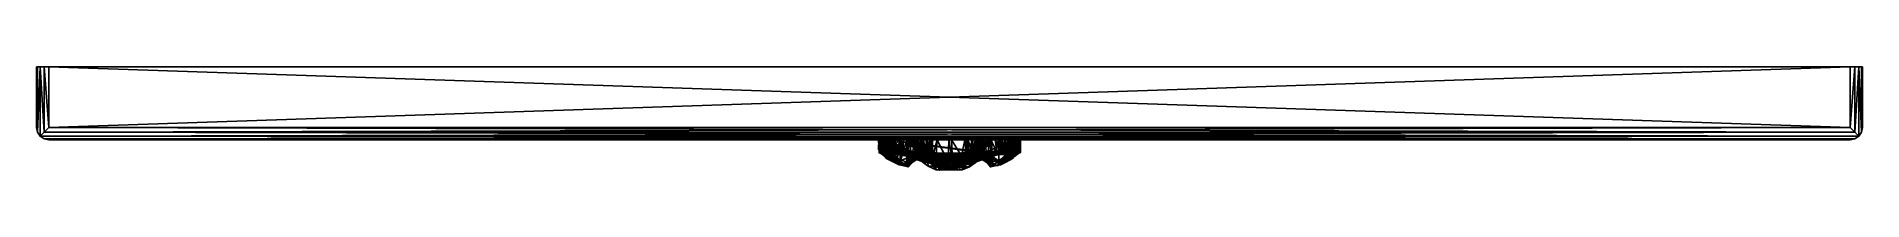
# Model space of a CAD drawing. Header units: centimetres. Extents: x -22.5 to 22.5, y -2.5 to 0.
import ezdxf

# ---------------------------------------------------------------- set-up
doc = ezdxf.new("R2010")
doc.units = ezdxf.units.CM
doc.header["$MEASUREMENT"] = 0
doc.layers.add('CAB_DOORS', color=31, linetype='Continuous')

msp = doc.modelspace()

# ---------------------------------------------------------------- meshes
at = {"layer": 'CAB_DOORS', "color": 31}
mesh = msp.add_polyface(dxfattribs=at)
corners = [(-22.412, -1.712, 66.212), (-22.412, 0, 66.212), (-22.477, -1.615, 66.115), (-22.477, 0, 66.115), (-22.5, -1.5, 66), (-22.5, 0, 66), (-22.315, -1.615, 66.277), (-22.315, 0, 66.277), (-22.2, -1.5, 66.3), (-22.2, 0, 66.3), (-22.477, -1.615, 0.185), (-22.412, -1.712, 0.088), (22.2, -1.5, 66.3), (-22.5, -1.5, 0.3), (22.315, -1.615, 66.277), (22.2, 0, 66.3), (-22.315, 0, 0.023), (-22.5, 0, 0.3), (-22.477, 0, 0.185), (-22.412, 0, 0.088), (-22.315, -1.615, 0.023), (-22.2, -1.5), (-22.2, 0), (22.315, -1.615, 0.023), (-22.315, -1.777, 0.185), (-22.2, -1.8, 0.3), (-22.315, -1.777, 66.115), (-22.2, -1.8, 66), (22.412, -1.712, 66.212), (22.2, -1.8, 0.3), (22.315, -1.777, 0.185), (22.2, -1.5)]
mesh.append_faces([[corners[k] for k in face] for face in [(2, 1, 3), (4, 3, 5), (1, 6, 7), (7, 8, 9), (0, 10, 11), (2, 13, 10), (1, 5, 3), (21, 16, 22), (18, 13, 17), (19, 10, 18), (20, 19, 16), (23, 11, 20), (13, 5, 17), (26, 25, 27), (0, 24, 26), (24, 29, 25), (11, 30, 24), (31, 20, 21)]], dxfattribs={"vtx0": -1, "color": 31})
mesh.append_faces([[corners[k] for k in face] for face in [(15, 16, 9), (19, 17, 16), (9, 17, 7)]], dxfattribs={"vtx0": -1, "vtx1": -1, "color": 31})
mesh.append_faces([[corners[k] for k in face] for face in [(9, 16, 17)]], dxfattribs={"vtx0": -1, "vtx1": -1, "vtx2": -1, "color": 31})
mesh.append_faces([[corners[k] for k in face] for face in [(7, 17, 5)]], dxfattribs={"vtx0": -1, "vtx2": -1, "color": 31})
mesh.append_faces([[corners[k] for k in face] for face in [(0, 1, 2), (2, 3, 4), (0, 6, 1), (6, 8, 7), (2, 10, 0), (8, 12, 9), (4, 13, 2), (6, 14, 8), (18, 17, 19), (20, 16, 21), (10, 13, 18), (11, 10, 19), (11, 19, 20), (4, 5, 13), (24, 25, 26), (11, 24, 0), (0, 26, 28), (0, 28, 6), (25, 29, 27)]], dxfattribs={"vtx1": -1, "color": 31})
mesh.append_faces([[corners[k] for k in face] for face in [(1, 7, 5)]], dxfattribs={"vtx1": -1, "vtx2": -1, "color": 31})
mesh = msp.add_polyface(dxfattribs=at)
corners = [(22.315, -1.615, 66.277), (22.315, 0, 66.277), (22.2, -1.5, 66.3), (22.2, 0, 66.3), (22.477, -1.615, 66.115), (22.5, -1.5, 66), (22.477, 0, 66.115), (22.5, 0, 66), (22.412, -1.712, 66.212), (22.412, 0, 66.212), (-22.2, -1.5, 66.3), (22.5, 0, 0.3), (22.412, 0, 0.088), (-22.315, 0, 0.023), (22.315, 0, 0.023), (-22.2, 0), (22.2, 0), (22.477, 0, 0.185), (22.5, -1.5, 0.3), (22.412, -1.712, 0.088), (22.315, -1.615, 0.023), (22.477, -1.615, 0.185), (22.2, -1.5), (-22.412, -1.712, 0.088), (-22.2, -1.5), (22.315, -1.777, 66.115), (-22.2, -1.8, 66), (22.2, -1.8, 66), (-22.315, -1.777, 66.115), (-22.315, -1.615, 66.277), (22.315, -1.777, 0.185), (22.2, -1.8, 0.3), (-22.315, -1.615, 0.023)]
mesh.append_faces([[corners[k] for k in face] for face in [(2, 1, 3), (6, 5, 7), (9, 4, 6), (0, 9, 1), (10, 0, 2), (7, 9, 6), (15, 14, 16), (7, 18, 11), (12, 20, 14), (21, 12, 17), (18, 17, 11), (14, 22, 16), (4, 19, 21), (5, 21, 18), (25, 26, 27), (8, 28, 25), (29, 8, 0), (30, 27, 31), (19, 25, 30), (26, 31, 27)]], dxfattribs={"vtx0": -1, "color": 31})
mesh.append_faces([[corners[k] for k in face] for face in [(1, 11, 3)]], dxfattribs={"vtx0": -1, "vtx1": -1, "color": 31})
mesh.append_faces([[corners[k] for k in face] for face in [(11, 12, 3), (3, 12, 13)]], dxfattribs={"vtx0": -1, "vtx1": -1, "vtx2": -1, "color": 31})
mesh.append_faces([[corners[k] for k in face] for face in [(1, 7, 11), (13, 12, 14)]], dxfattribs={"vtx0": -1, "vtx2": -1, "color": 31})
mesh.append_faces([[corners[k] for k in face] for face in [(0, 1, 2), (4, 5, 6), (8, 4, 9), (8, 9, 0), (5, 18, 7), (19, 20, 12), (19, 12, 21), (21, 17, 18), (20, 22, 14), (8, 19, 4), (4, 21, 5), (19, 23, 20), (22, 24, 16), (25, 27, 30), (8, 25, 19), (19, 30, 23), (20, 32, 22)]], dxfattribs={"vtx1": -1, "color": 31})
mesh.append_faces([[corners[k] for k in face] for face in [(1, 9, 7)]], dxfattribs={"vtx1": -1, "vtx2": -1, "color": 31})
mesh.append_faces([[corners[k] for k in face] for face in [(11, 17, 12)]], dxfattribs={"vtx2": -1, "color": 31})
mesh = msp.add_polyface(dxfattribs=at)
corners = [(-1.668, -1.8, 65.157), (-1.674, -2.15, 65.157), (-1.6, -2.206, 65.169), (-1.6, -1.8, 65.169), (-1.55, -2.26, 65.299), (-1.627, -1.8, 65.447), (-1.655, -1.8, 64.586), (-1.658, -2.086, 64.59), (-1.503, -2.201, 64.488), (-1.595, -2.136, 64.002), (-1.63, -2.132, 63.937), (-1.595, -1.8, 64.002), (-1.741, -2.034, 64.742), (-1.75, -2.039, 64.843), (-1.717, -2.078, 64.951), (-1.745, -1.8, 64.875), (-1.721, -1.8, 65.183), (-1.748, -1.8, 65.266), (-1.624, -2.141, 63.85), (-1.632, -1.8, 63.888), (-1.54, -2.162, 63.751), (-1.721, -2.121, 65.182), (-1.67, -2.042, 65.373), (-1.694, -2.142, 65.192), (-1.737, -2.122, 65.235), (-1.724, -2.073, 65.295), (-1.627, -2.061, 65.447), (-1.492, -2.194, 65.537), (-1.719, -1.8, 64.682), (-1.352, -1.8, 64.668), (-1.561, -1.8, 63.762), (-1.435, -2.264, 64.902), (-1.561, -1.8, 65.617), (-1.493, -2.201, 64.6), (-1.582, -2.213, 65.141), (-1.582, -1.8, 65.14), (-1.596, -2.138, 65.328), (-22.2, 0), (-22.315, 0, 0.023), (22.315, 0, 0.023), (22.2, 0), (-22.2, -1.5), (-22.315, -1.777, 66.115), (-22.2, -1.8, 66), (22.315, -1.777, 66.115)]
mesh.append_faces([[corners[k] for k in face] for face in [(9, 10, 11), (14, 13, 15), (10, 18, 19), (23, 24, 25), (26, 27, 22), (25, 24, 17), (1, 23, 22), (18, 20, 19), (7, 6, 28), (10, 19, 11), (34, 14, 35), (14, 15, 35), (23, 25, 22), (12, 7, 28), (36, 1, 22)]], dxfattribs={"color": 31})
mesh.append_faces([[corners[k] for k in face] for face in [(13, 28, 15), (23, 21, 24), (40, 41, 37)]], dxfattribs={"vtx0": -1, "color": 31})
mesh.append_faces([[corners[k] for k in face] for face in [(17, 0, 5), (28, 29, 15)]], dxfattribs={"vtx0": -1, "vtx1": -1, "color": 31})
mesh.append_faces([[corners[k] for k in face] for face in [(31, 12, 14)]], dxfattribs={"vtx0": -1, "vtx1": -1, "vtx2": -1, "color": 31})
mesh.append_faces([[corners[k] for k in face] for face in [(22, 17, 5), (33, 7, 12)]], dxfattribs={"vtx0": -1, "vtx2": -1, "color": 31})
mesh.append_faces([[corners[k] for k in face] for face in [(3, 0, 2), (16, 0, 17), (16, 21, 0), (26, 22, 5), (19, 30, 11), (1, 21, 23), (24, 21, 17), (42, 43, 44)]], dxfattribs={"vtx1": -1, "color": 31})
mesh.append_faces([[corners[k] for k in face] for face in [(0, 3, 5), (37, 38, 39)]], dxfattribs={"vtx1": -1, "vtx2": -1, "color": 31})
mesh.append_faces([[corners[k] for k in face] for face in [(0, 1, 2), (2, 1, 4), (6, 7, 8), (12, 13, 14), (20, 18, 10), (13, 12, 28), (26, 5, 32), (21, 1, 0), (21, 16, 17), (4, 1, 36), (22, 25, 17)]], dxfattribs={"vtx2": -1, "color": 31})
mesh = msp.add_polyface(dxfattribs=at)
corners = [(1.587, -1.8, 64.156), (1.593, -2.114, 64.227), (1.581, -1.8, 64.257), (1.6, -1.8, 65.169), (1.592, -2.211, 65.167), (1.694, -1.8, 65.162), (1.748, -1.8, 65.266), (1.627, -1.8, 65.447), (1.711, -2.132, 65.202), (1.598, -2.217, 65.214), (1.701, -2.051, 65.327), (1.655, -1.8, 64.586), (1.503, -2.201, 64.488), (1.658, -2.086, 64.59), (1.702, -2.131, 65.166), (1.749, -2.116, 65.246), (1.728, -2.078, 65.291), (1.75, -2.033, 64.794), (1.724, -2.042, 64.693), (1.738, -2.054, 64.899), (1.749, -1.8, 64.78), (1.622, -2.064, 65.457), (1.561, -1.8, 65.617), (1.561, -1.8, 63.762), (1.632, -1.8, 63.888), (1.595, -1.8, 64.002), (1.352, -1.8, 64.668), (1.745, -1.8, 64.875), (1.632, -2.118, 65.285), (1.607, -2.147, 63.815), (1.574, -2.156, 63.771), (1.595, -2.136, 64.002), (1.435, -2.264, 64.902), (1.581, -2.215, 65.15), (1.585, -2.124, 64.152), (1.581, -1.8, 65.147), (1.492, -2.201, 64.6), (-22.2, 0, 66.3), (22.2, -1.5, 66.3), (22.2, 0, 66.3), (22.315, -1.777, 0.185), (22.2, -1.8, 0.3), (-22.315, -1.777, 0.185)]
mesh.append_faces([[corners[k] for k in face] for face in [(0, 1, 2), (3, 4, 5), (16, 8, 10), (18, 17, 20), (15, 16, 6), (15, 8, 16), (10, 28, 21), (8, 9, 28), (23, 29, 24), (33, 4, 3), (29, 31, 24), (13, 18, 11), (34, 1, 0), (5, 4, 14), (24, 31, 25), (11, 18, 20), (8, 28, 10), (35, 33, 3)]], dxfattribs={"color": 31})
mesh.append_faces([[corners[k] for k in face] for face in [(8, 4, 9), (11, 12, 13), (14, 8, 15), (27, 33, 35), (5, 15, 6), (37, 38, 39)]], dxfattribs={"vtx0": -1, "color": 31})
mesh.append_faces([[corners[k] for k in face] for face in [(6, 10, 7), (13, 36, 18)]], dxfattribs={"vtx0": -1, "vtx1": -1, "color": 31})
mesh.append_faces([[corners[k] for k in face] for face in [(19, 18, 32)]], dxfattribs={"vtx0": -1, "vtx1": -1, "vtx2": -1, "color": 31})
mesh.append_faces([[corners[k] for k in face] for face in [(3, 6, 7), (3, 7, 22), (26, 20, 27), (26, 11, 20)]], dxfattribs={"vtx0": -1, "vtx2": -1, "color": 31})
mesh.append_faces([[corners[k] for k in face] for face in [(14, 15, 5), (17, 18, 19), (7, 21, 22), (20, 17, 27), (29, 30, 31), (19, 33, 27), (16, 10, 6), (40, 41, 42)]], dxfattribs={"vtx1": -1, "color": 31})
mesh.append_faces([[corners[k] for k in face] for face in [(14, 4, 8)]], dxfattribs={"vtx1": -1, "vtx2": -1, "color": 31})
mesh.append_faces([[corners[k] for k in face] for face in [(3, 5, 6), (23, 24, 25), (10, 21, 7), (17, 19, 27)]], dxfattribs={"vtx2": -1, "color": 31})
mesh = msp.add_polyface(dxfattribs=at)
corners = [(-1.464, -1.8, 64.118), (-1.562, -1.8, 64.121), (-1.456, -2.153, 64.118), (-1.54, -2.147, 63.567), (-1.555, -1.8, 63.56), (-1.451, -2.096, 63.634), (-1.533, -2.136, 65.769), (-1.531, -1.8, 65.803), (-1.54, -1.8, 66), (-1.581, -1.8, 64.257), (-1.572, -2.117, 64.247), (-1.473, -2.045, 64.332), (-1.562, -2.123, 65.612), (-1.627, -2.061, 65.447), (-1.561, -1.8, 65.617), (-1.6, -1.8, 65.169), (-1.555, -2.156, 63.56), (-1.437, -1.8, 64.104), (-1.517, -2.065, 62.999), (-1.454, -1.8, 62.889), (-1.535, -1.8, 63.087), (-1.536, -1.8, 63.469), (-1.386, -1.8, 63.696), (-1.54, -2.162, 63.751), (-1.561, -1.8, 63.762), (-1.632, -1.8, 63.888), (-1.408, -2.058, 62.838), (-1.595, -2.117, 64.189), (-1.566, -2.132, 64.124), (-1.655, -1.8, 64.586), (-1.503, -1.8, 64.488), (-1.352, -1.8, 64.668), (-1.54, -2.138, 66), (-1.503, -2.201, 64.488), (-1.482, -1.8, 64.042), (-1.486, -2.156, 64.039), (-1.498, -2.106, 63.21), (-1.534, -2.087, 63.109), (-1.351, -1.8, 63.392), (-1.745, -1.8, 64.875), (-1.582, -1.8, 65.14), (-1.485, -2.15, 64.52), (-1.434, -2.135, 64.592), (-1.432, -1.8, 63.417), (-1.533, -2.149, 63.466), (-1.426, -2.14, 63.417), (-1.627, -1.8, 65.447), (-1.439, -2.155, 64.11), (-1.364, -1.8, 63.748), (-1.595, -1.8, 64.002), (-1.437, -2.156, 66), (-1.719, -1.8, 64.682), (-1.595, -2.136, 64.002), (-1.6, -2.206, 65.169)]
mesh.append_faces([[corners[k] for k in face] for face in [(16, 4, 3), (18, 19, 20), (23, 24, 25), (18, 26, 19), (27, 28, 1), (36, 37, 20), (36, 20, 38), (37, 18, 20), (41, 42, 30), (27, 1, 9), (24, 23, 48), (10, 27, 9)]], dxfattribs={"color": 31})
mesh.append_faces([[corners[k] for k in face] for face in [(6, 14, 7), (16, 21, 4), (5, 4, 22), (43, 44, 45), (35, 49, 34), (53, 40, 15)]], dxfattribs={"vtx0": -1, "color": 31})
mesh.append_faces([[corners[k] for k in face] for face in [(14, 15, 7), (34, 24, 17), (39, 31, 40), (46, 15, 14), (49, 24, 34), (29, 31, 51)]], dxfattribs={"vtx0": -1, "vtx1": -1, "color": 31})
mesh.append_faces([[corners[k] for k in face] for face in [(0, 1, 2), (3, 4, 5), (1, 0, 9), (10, 9, 11), (12, 13, 14), (0, 2, 17), (4, 21, 22), (32, 6, 8), (30, 29, 33), (47, 35, 17), (21, 44, 43), (32, 8, 50), (52, 49, 35)]], dxfattribs={"vtx1": -1, "color": 31})
mesh.append_faces([[corners[k] for k in face] for face in [(15, 40, 7)]], dxfattribs={"vtx1": -1, "vtx2": -1, "color": 31})
mesh.append_faces([[corners[k] for k in face] for face in [(6, 7, 8), (29, 30, 31), (35, 34, 17), (6, 12, 14), (1, 28, 2), (16, 44, 21)]], dxfattribs={"vtx2": -1, "color": 31})
mesh = msp.add_polyface(dxfattribs=at)
corners = [(-1.354, -1.8, 62.791), (-1.325, -2.081, 62.835), (-1.263, -2.073, 62.849), (-1.432, -1.8, 63.417), (-1.426, -2.14, 63.417), (-1.365, -2.14, 63.43), (-1.352, -1.8, 64.668), (-1.278, -2.249, 64.702), (-1.205, -1.8, 64.733), (-1.582, -1.8, 65.14), (-1.456, -2.153, 64.118), (-1.439, -2.155, 64.11), (-1.437, -1.8, 64.104), (-1.464, -1.8, 64.118), (-1.222, -1.8, 64.533), (-1.434, -2.135, 64.592), (-1.373, -2.178, 64.653), (-1.264, -2.103, 62.866), (-1.408, -2.058, 62.838), (-1.126, -1.8, 64.662), (-1.37, -2.088, 63.721), (-1.367, -2.08, 63.754), (-1.258, -2.105, 63.822), (-1.535, -1.8, 63.087), (-1.454, -1.8, 62.889), (-1.351, -1.8, 63.392), (-1.517, -2.065, 62.999), (-1.368, -2.13, 63.355), (-1.498, -2.106, 63.21), (-1.36, -1.8, 63.427), (-1.25, -2.145, 63.397), (-1.301, -2.138, 64.315), (-1.447, -2.15, 64.159), (-1.272, -2.016, 64.484), (-1.536, -1.8, 63.469), (-1.386, -1.8, 63.696), (-1.364, -1.8, 63.748), (-1.354, -2.071, 62.791), (-1.437, -2.156, 66), (-1.54, -1.8, 66), (-0.855, -2.127, 66), (-1.054, -1.8, 64.944), (-1.531, -1.8, 65.803), (-1.451, -2.096, 63.634), (-1.197, -2.113, 64.504), (-1.372, -2.167, 63.756), (-1.534, -2.087, 63.109), (-1.581, -1.8, 64.257), (-1.473, -2.045, 64.332), (-1.21, -1.8, 62.858), (-1.54, -2.162, 63.751), (-1.503, -1.8, 64.488), (-0.767, -1.8, 65.492)]
mesh.append_faces([[corners[k] for k in face] for face in [(0, 1, 2), (15, 16, 6), (1, 17, 2), (27, 28, 25), (5, 25, 29), (31, 32, 33), (20, 35, 36), (1, 37, 18), (37, 1, 0), (20, 43, 35), (45, 21, 36), (5, 27, 25), (0, 2, 49), (32, 48, 33), (50, 45, 36), (51, 15, 6), (21, 20, 36)]], dxfattribs={"color": 31})
mesh.append_faces([[corners[k] for k in face] for face in [(17, 18, 26), (3, 5, 29), (0, 18, 37)]], dxfattribs={"vtx0": -1, "color": 31})
mesh.append_faces([[corners[k] for k in face] for face in [(6, 7, 8), (14, 12, 19), (47, 13, 14), (42, 52, 39)]], dxfattribs={"vtx0": -1, "vtx1": -1, "color": 31})
mesh.append_faces([[corners[k] for k in face] for face in [(38, 39, 40), (9, 41, 42)]], dxfattribs={"vtx0": -1, "vtx1": -1, "vtx2": -1, "color": 31})
mesh.append_faces([[corners[k] for k in face] for face in [(48, 47, 14)]], dxfattribs={"vtx0": -1, "vtx2": -1, "color": 31})
mesh.append_faces([[corners[k] for k in face] for face in [(1, 18, 17), (23, 24, 25), (3, 29, 34), (24, 18, 0), (26, 46, 30), (33, 48, 14)]], dxfattribs={"vtx1": -1, "color": 31})
mesh.append_faces([[corners[k] for k in face] for face in [(6, 8, 9), (13, 12, 14), (8, 41, 9), (24, 0, 25), (0, 49, 25)]], dxfattribs={"vtx1": -1, "vtx2": -1, "color": 31})
mesh.append_faces([[corners[k] for k in face] for face in [(3, 4, 5), (10, 11, 12), (20, 21, 22), (17, 26, 30), (44, 31, 33), (6, 16, 7)]], dxfattribs={"vtx2": -1, "color": 31})
mesh = msp.add_polyface(dxfattribs=at)
corners = [(-0.512, -2.093, 62.867), (-0.582, -2.072, 62.68), (-0.589, -2.063, 62.677), (-0.418, -2.174, 63.649), (-0.458, -2.165, 63.565), (-0.415, -1.8, 63.668), (-0.579, -2.095, 62.996), (-0.649, -2.146, 62.95), (-0.571, -2.142, 63.006), (-0.549, -2.16, 63.091), (-0.559, -2.119, 63.188), (-0.548, -2.106, 63.059), (-0.579, -1.8, 63.465), (-0.581, -2.198, 63.491), (-0.579, -1.8, 63.575), (-0.59, -2.156, 63.036), (-0.579, -2.259, 63.575), (-0.558, -2.282, 63.638), (-0.493, -1.8, 63.717), (-0.441, -1.8, 63.717), (-0.762, -1.8, 65.141), (-0.493, -2.175, 63.717), (-0.565, -2.127, 63.292), (-0.665, -2.207, 63.276), (-0.466, -2.186, 62.423), (-0.594, -2.168, 62.454), (-0.472, -2.168, 62.686), (-0.61, -2.06, 62.419), (-0.458, -2.086, 62.714), (-0.583, -2.138, 61.877), (-0.569, -1.8, 61.861), (-0.638, -1.8, 61.961), (-0.579, -2.143, 63.465), (-0.423, -2.177, 63.701), (-0.46, -2.181, 63.783), (-0.446, -1.8, 63.581), (-0.667, -2.168, 62.24), (-0.767, -1.8, 65.492), (0.689, -1.8, 65.434), (-1.54, -1.8, 66), (-0.855, -2.127, 66), (0.855, -2.127, 66), (-0.491, -2.177, 61.799), (-0.306, -1.8, 61.754), (-0.669, -1.8, 62.228), (-0.371, -2.168, 62.923), (-0.414, -2.198, 61.762)]
mesh.append_faces([[corners[k] for k in face] for face in [(0, 1, 2), (3, 4, 5), (6, 7, 8), (9, 10, 11), (16, 17, 14), (9, 15, 10), (18, 21, 19), (9, 11, 6), (33, 21, 34), (8, 9, 6), (30, 29, 42), (17, 21, 18), (14, 17, 18), (4, 35, 5), (19, 21, 33)]], dxfattribs={"color": 31})
mesh.append_faces([[corners[k] for k in face] for face in [(8, 15, 9), (22, 23, 13), (24, 25, 26), (13, 32, 22)]], dxfattribs={"vtx0": -1, "color": 31})
mesh.append_faces([[corners[k] for k in face] for face in [(12, 13, 14), (32, 13, 12), (28, 26, 27), (28, 0, 4)]], dxfattribs={"vtx0": -1, "vtx1": -1, "color": 31})
mesh.append_faces([[corners[k] for k in face] for face in [(37, 38, 39), (40, 39, 41), (0, 11, 4)]], dxfattribs={"vtx0": -1, "vtx1": -1, "vtx2": -1, "color": 31})
mesh.append_faces([[corners[k] for k in face] for face in [(0, 6, 11), (28, 1, 0)]], dxfattribs={"vtx0": -1, "vtx2": -1, "color": 31})
mesh.append_faces([[corners[k] for k in face] for face in [(27, 1, 28), (4, 32, 35), (45, 26, 28)]], dxfattribs={"vtx1": -1, "color": 31})
mesh.append_faces([[corners[k] for k in face] for face in [(18, 19, 20), (0, 2, 6), (8, 7, 15), (10, 22, 4), (30, 43, 44), (11, 10, 4)]], dxfattribs={"vtx1": -1, "vtx2": -1, "color": 31})
mesh.append_faces([[corners[k] for k in face] for face in [(26, 25, 27), (29, 30, 31), (32, 12, 35), (24, 36, 25), (22, 32, 4), (13, 16, 14), (30, 42, 46)]], dxfattribs={"vtx2": -1, "color": 31})
mesh = msp.add_polyface(dxfattribs=at)
corners = [(0.728, -1.8, 65.484), (0.805, -1.8, 65.479), (-1.54, -1.8, 66), (-0.191, -2.205, 63.113), (-0.371, -2.168, 62.923), (-0.277, -2.168, 63.259), (-0.26, -2.146, 63.336), (-0.458, -2.165, 63.565), (-0.418, -2.174, 63.649), (-0.159, -2.232, 63.383), (0.049, -1.8, 61.859), (-0.019, -1.8, 61.866), (0.072, -2.333, 61.851), (-0.691, -1.8, 65.387), (-0.762, -1.8, 65.141), (0.689, -1.8, 65.434), (-0.193, -2.178, 64.008), (-0.46, -2.181, 63.783), (-0.388, -2.19, 64.103), (-0.669, -1.8, 62.228), (-0.233, -2.182, 62.857), (-0.472, -2.168, 62.686), (-0.423, -2.177, 63.701), (-0.415, -1.8, 63.668), (-0.057, -2.184, 62.815), (0.397, -2.169, 62.621), (-0.441, -1.8, 63.717), (-0.414, -2.198, 61.762), (-0.332, -2.183, 61.75), (-0.306, -1.8, 61.754), (-0.702, -1.8, 65.464), (-0.767, -1.8, 65.492), (-0.579, -1.8, 63.465), (0.45, -1.8, 63.576), (-0.446, -1.8, 63.581), (-0.306, -2.164, 64.589), (-0.304, -2.157, 64.784), (-0.397, -2.232, 64.06), (0.055, -2.189, 62.501), (-0.466, -2.186, 62.423), (0.669, -1.8, 62.228), (-0.697, -1.8, 62.283), (-0.033, -2.349, 61.863), (-0.954, -1.8, 62.48), (-0.569, -1.8, 61.861), (-0.854, -1.8, 62.583), (0.77, -1.8, 62.945), (-0.458, -2.086, 62.714), (0.415, -1.8, 63.671), (-0.855, -2.168, 66), (-0.855, -2.127, 66), (0.855, -2.127, 66)]
mesh.append_faces([[corners[k] for k in face] for face in [(3, 4, 5), (9, 5, 6), (20, 21, 4), (22, 8, 23), (20, 4, 3), (22, 23, 26), (27, 28, 29), (35, 37, 36), (25, 21, 20)]], dxfattribs={"color": 31})
mesh.append_faces([[corners[k] for k in face] for face in [(16, 35, 36), (44, 27, 29), (29, 42, 11), (6, 4, 47)]], dxfattribs={"vtx0": -1, "color": 31})
mesh.append_faces([[corners[k] for k in face] for face in [(30, 15, 31), (32, 33, 34), (19, 40, 41), (6, 22, 16), (13, 15, 30), (43, 40, 45)]], dxfattribs={"vtx0": -1, "vtx1": -1, "color": 31})
mesh.append_faces([[corners[k] for k in face] for face in [(41, 40, 43), (19, 10, 40), (14, 26, 15), (45, 46, 32)]], dxfattribs={"vtx0": -1, "vtx1": -1, "vtx2": -1, "color": 31})
mesh.append_faces([[corners[k] for k in face] for face in [(6, 7, 8), (16, 17, 18), (6, 8, 22), (16, 18, 35)]], dxfattribs={"vtx0": -1, "vtx2": -1, "color": 31})
mesh.append_faces([[corners[k] for k in face] for face in [(5, 4, 6), (10, 11, 12), (25, 38, 21)]], dxfattribs={"vtx1": -1, "color": 31})
mesh.append_faces([[corners[k] for k in face] for face in [(0, 1, 2), (13, 14, 15), (11, 10, 19), (26, 23, 15), (15, 0, 2), (29, 11, 19), (23, 34, 48), (22, 17, 16), (49, 50, 51)]], dxfattribs={"vtx1": -1, "vtx2": -1, "color": 31})
mesh.append_faces([[corners[k] for k in face] for face in [(24, 25, 20), (38, 39, 21), (11, 42, 12), (29, 28, 42), (6, 47, 7)]], dxfattribs={"vtx2": -1, "color": 31})
mesh = msp.add_polyface(dxfattribs=at)
corners = [(0.36, -2.168, 62.957), (0.274, -2.168, 63.27), (0.291, -2.132, 63.197), (0.436, -2.178, 63.713), (0.202, -2.173, 63.717), (0.462, -2.181, 63.778), (0.191, -2.178, 63.945), (0.202, -2.176, 64.153), (0.374, -2.188, 64.171), (0.432, -2.091, 62.77), (0.44, -1.8, 63.717), (0.493, -2.175, 63.717), (0.464, -2.164, 63.559), (0.235, -2.168, 64.414), (0.377, -1.8, 61.75), (0.412, -2.193, 61.757), (0.516, -2.153, 61.811), (0.049, -1.8, 61.859), (0.635, -1.8, 61.955), (0.681, -1.8, 62.085), (0.397, -2.169, 62.621), (-0.057, -2.184, 62.815), (0.144, -2.189, 62.873), (0.855, -2.127, 66), (-1.54, -1.8, 66), (0.902, -2.113, 66), (0.306, -2.164, 64.589), (0.304, -2.157, 64.784), (0.697, -1.8, 62.283), (0.729, -1.8, 62.29), (-0.854, -1.8, 62.583), (-0.415, -1.8, 63.668), (0.415, -1.8, 63.671), (0.855, -2.168, 66), (-0.855, -2.168, 66), (0.293, -2.194, 61.758), (0.805, -1.8, 65.479), (1.54, -1.8, 66), (0.689, -1.8, 65.434), (0.454, -2.168, 62.722), (0.77, -1.8, 62.945), (0.191, -2.205, 63.113), (-0.579, -1.8, 63.465), (0.45, -1.8, 63.576), (0.072, -2.333, 61.851), (-0.446, -1.8, 63.581), (0.415, -2.175, 63.667), (0.602, -2.168, 62.433), (0.055, -2.189, 62.501), (0.39, -2.235, 64.672), (0.669, -1.8, 62.228)]
mesh.append_faces([[corners[k] for k in face] for face in [(0, 1, 2), (0, 2, 9), (10, 3, 11), (20, 21, 22), (32, 3, 10), (14, 35, 15), (1, 4, 2), (0, 41, 1), (17, 35, 14), (17, 44, 35), (39, 0, 9), (46, 3, 32)]], dxfattribs={"color": 31})
mesh.append_faces([[corners[k] for k in face] for face in [(26, 13, 27)]], dxfattribs={"vtx0": -1, "color": 31})
mesh.append_faces([[corners[k] for k in face] for face in [(23, 24, 25), (33, 34, 23), (8, 13, 26), (24, 36, 37), (39, 20, 0), (5, 6, 8)]], dxfattribs={"vtx0": -1, "vtx1": -1, "color": 31})
mesh.append_faces([[corners[k] for k in face] for face in [(3, 4, 5), (31, 10, 38), (30, 29, 40), (42, 40, 43)]], dxfattribs={"vtx0": -1, "vtx1": -1, "vtx2": -1, "color": 31})
mesh.append_faces([[corners[k] for k in face] for face in [(12, 2, 4), (8, 7, 13), (17, 18, 19), (31, 32, 10), (25, 24, 37), (45, 43, 32), (49, 26, 27), (5, 4, 6)]], dxfattribs={"vtx0": -1, "vtx2": -1, "color": 31})
mesh.append_faces([[corners[k] for k in face] for face in [(11, 3, 5), (9, 2, 12), (43, 12, 32)]], dxfattribs={"vtx1": -1, "color": 31})
mesh.append_faces([[corners[k] for k in face] for face in [(6, 7, 8), (28, 29, 30), (17, 14, 18), (46, 12, 4), (50, 28, 30), (3, 46, 4)]], dxfattribs={"vtx1": -1, "vtx2": -1, "color": 31})
mesh.append_faces([[corners[k] for k in face] for face in [(14, 15, 16), (20, 22, 0), (47, 48, 20), (12, 46, 32)]], dxfattribs={"vtx2": -1, "color": 31})
mesh = msp.add_polyface(dxfattribs=at)
corners = [(0.862, -1.8, 63.054), (0.994, -1.8, 62.9), (1.363, -1.8, 63.362), (1.163, -2.101, 64.604), (1.188, -2.142, 64.15), (0.959, -2.084, 64.734), (1.01, -2.102, 64.49), (1.081, -2.159, 64.031), (0.883, -2.092, 64.707), (0.983, -1.944, 62.729), (0.947, -1.896, 62.754), (0.996, -1.8, 62.719), (1.322, -2.07, 62.823), (1.258, -2.105, 62.868), (1.152, -2.156, 63.174), (1.022, -1.8, 64.953), (1.025, -2.401, 64.955), (1.042, -1.8, 64.953), (1.007, -1.8, 62.691), (1.005, -1.929, 62.665), (0.978, -1.8, 62.619), (1.437, -1.8, 64.104), (1.222, -1.8, 64.533), (1.126, -1.8, 64.662), (1.256, -2.02, 64.5), (1.227, -2.122, 64.437), (1.36, -1.8, 63.427), (0.938, -1.959, 62.593), (0.981, -1.943, 62.694), (1.298, -1.8, 62.837), (0.929, -2.228, 62.949), (1.028, -2.192, 62.884), (0.762, -1.8, 65.141), (1.039, -2.42, 64.955), (1.205, -1.8, 64.733), (1.021, -1.8, 64.842), (1.021, -2.078, 64.842), (1.01, -2.371, 64.926), (1.367, -1.8, 63.754), (0.833, -1.8, 65.449), (1.531, -1.8, 65.803), (1.367, -2.08, 63.754), (1.234, -2.161, 63.627), (1.125, -2.145, 63.957), (0.805, -1.8, 65.479), (1.54, -1.8, 66), (1.297, -2.165, 63.796), (1.215, -2.342, 64.725), (1.373, -2.178, 64.653), (1.265, -2.072, 62.849), (1.328, -2.143, 64.278)]
mesh.append_faces([[corners[k] for k in face] for face in [(12, 13, 14), (4, 6, 5), (22, 24, 23), (25, 3, 24), (24, 3, 23), (20, 19, 18), (1, 30, 31), (35, 37, 15), (27, 19, 20), (43, 46, 41), (31, 13, 49), (50, 25, 24)]], dxfattribs={"color": 31})
mesh.append_faces([[corners[k] for k in face] for face in [(4, 7, 6), (19, 28, 9), (33, 34, 17), (36, 37, 35), (41, 42, 43), (3, 5, 36)]], dxfattribs={"vtx0": -1, "color": 31})
mesh.append_faces([[corners[k] for k in face] for face in [(25, 4, 3), (50, 4, 25)]], dxfattribs={"vtx0": -1, "vtx1": -1, "color": 31})
mesh.append_faces([[corners[k] for k in face] for face in [(0, 26, 32), (38, 35, 32), (38, 21, 35), (39, 17, 40), (26, 38, 32)]], dxfattribs={"vtx0": -1, "vtx1": -1, "vtx2": -1, "color": 31})
mesh.append_faces([[corners[k] for k in face] for face in [(3, 4, 5), (21, 22, 23), (0, 2, 26), (21, 23, 35)]], dxfattribs={"vtx0": -1, "vtx2": -1, "color": 31})
mesh.append_faces([[corners[k] for k in face] for face in [(6, 7, 8), (9, 10, 11), (15, 16, 17), (18, 19, 11), (23, 3, 35), (1, 31, 29)]], dxfattribs={"vtx1": -1, "color": 31})
mesh.append_faces([[corners[k] for k in face] for face in [(0, 1, 2), (19, 27, 28), (1, 29, 2), (44, 39, 45)]], dxfattribs={"vtx1": -1, "vtx2": -1, "color": 31})
mesh.append_faces([[corners[k] for k in face] for face in [(20, 18, 11), (19, 9, 11), (3, 36, 35), (34, 47, 48), (31, 49, 29)]], dxfattribs={"vtx2": -1, "color": 31})
mesh = msp.add_polyface(dxfattribs=at)
corners = [(1.36, -1.8, 63.427), (1.353, -2.138, 63.414), (1.429, -2.14, 63.417), (1.298, -1.8, 62.837), (1.265, -2.072, 62.849), (1.322, -2.07, 62.823), (1.383, -2.147, 63.478), (1.294, -2.153, 63.538), (1.376, -2.089, 63.709), (1.367, -2.08, 63.754), (1.368, -1.8, 63.724), (1.352, -1.8, 64.668), (1.205, -1.8, 64.733), (1.373, -2.178, 64.653), (1.457, -2.053, 62.894), (1.354, -2.071, 62.791), (1.152, -2.156, 63.174), (1.581, -1.8, 65.147), (1.367, -1.8, 63.754), (1.521, -2.066, 63.008), (1.361, -2.131, 63.365), (1.234, -2.161, 63.627), (1.354, -1.8, 62.791), (1.516, -1.8, 62.995), (1.363, -1.8, 63.362), (1.43, -2.15, 64.171), (1.328, -2.143, 64.278), (1.36, -2.012, 64.413), (1.46, -2.098, 63.625), (0.833, -1.8, 65.449), (1.531, -1.8, 65.803), (1.54, -1.8, 66), (1.492, -2.057, 64.319), (1.042, -1.8, 64.953), (1.6, -1.8, 65.169), (1.555, -1.8, 63.56), (1.256, -2.02, 64.5), (1.222, -1.8, 64.533), (1.462, -2.114, 63.259), (1.432, -1.8, 63.417), (1.438, -2.154, 66), (0.902, -2.113, 66), (1.372, -2.167, 63.756), (1.478, -2.141, 64.531), (1.504, -2.166, 63.744), (1.581, -1.8, 64.257), (1.531, -1.8, 64.107), (1.503, -1.8, 64.488), (1.258, -2.105, 62.868), (1.437, -1.8, 64.104)]
mesh.append_faces([[corners[k] for k in face] for face in [(0, 1, 2), (3, 4, 5), (8, 9, 10), (10, 9, 18), (19, 14, 20), (24, 1, 0), (3, 5, 22), (22, 5, 15), (15, 5, 16), (28, 6, 8), (32, 25, 27), (38, 20, 24), (0, 2, 39), (18, 9, 42), (22, 15, 14), (18, 42, 44), (22, 14, 23), (20, 1, 24), (4, 48, 5)]], dxfattribs={"color": 31})
mesh.append_faces([[corners[k] for k in face] for face in [(8, 7, 9), (27, 26, 36)]], dxfattribs={"vtx0": -1, "color": 31})
mesh.append_faces([[corners[k] for k in face] for face in [(14, 16, 20)]], dxfattribs={"vtx0": -1, "vtx1": -1, "color": 31})
mesh.append_faces([[corners[k] for k in face] for face in [(33, 34, 30), (3, 23, 24), (40, 41, 31)]], dxfattribs={"vtx0": -1, "vtx1": -1, "vtx2": -1, "color": 31})
mesh.append_faces([[corners[k] for k in face] for face in [(0, 10, 18), (29, 30, 31), (0, 35, 10), (27, 37, 45), (46, 45, 37), (33, 17, 34)]], dxfattribs={"vtx0": -1, "vtx2": -1, "color": 31})
mesh.append_faces([[corners[k] for k in face] for face in [(6, 7, 8), (11, 12, 13), (7, 21, 9), (25, 26, 27), (36, 37, 27), (13, 43, 11)]], dxfattribs={"vtx1": -1, "color": 31})
mesh.append_faces([[corners[k] for k in face] for face in [(12, 11, 17), (33, 12, 17), (49, 46, 37)]], dxfattribs={"vtx1": -1, "vtx2": -1, "color": 31})
mesh.append_faces([[corners[k] for k in face] for face in [(14, 15, 16), (3, 22, 23), (8, 10, 35), (43, 47, 11)]], dxfattribs={"vtx2": -1, "color": 31})
mesh = msp.add_polyface(dxfattribs=at)
corners = [(1.36, -1.8, 63.427), (1.432, -1.8, 63.417), (1.555, -1.8, 63.56), (1.534, -2.087, 63.11), (1.521, -2.066, 63.008), (1.361, -2.131, 63.365), (1.485, -2.156, 64.039), (1.482, -1.8, 64.042), (1.595, -1.8, 64.002), (1.535, -1.8, 63.087), (1.531, -1.8, 64.107), (1.587, -1.8, 64.156), (1.581, -1.8, 64.257), (1.457, -2.053, 62.894), (1.516, -1.8, 62.995), (1.541, -2.149, 63.566), (1.528, -2.131, 63.573), (1.547, -2.138, 64.112), (1.585, -2.124, 64.152), (1.561, -1.8, 63.762), (1.504, -2.166, 63.744), (1.574, -2.156, 63.771), (1.462, -2.114, 63.259), (1.439, -2.155, 64.11), (1.437, -1.8, 64.104), (1.363, -1.8, 63.362), (1.503, -1.8, 64.488), (1.503, -2.201, 64.488), (1.655, -1.8, 64.586), (1.478, -2.141, 64.531), (1.352, -1.8, 64.668), (1.607, -2.147, 63.815), (1.536, -1.8, 63.469), (1.533, -2.149, 63.466), (1.492, -2.057, 64.319), (1.36, -2.012, 64.413), (1.46, -2.098, 63.625), (1.376, -2.089, 63.709), (1.593, -2.114, 64.227), (1.566, -2.116, 64.268), (1.531, -1.8, 65.803), (1.54, -2.138, 66), (1.54, -1.8, 66), (1.745, -1.8, 64.875), (1.581, -1.8, 65.147), (1.622, -2.064, 65.457), (1.54, -2.136, 65.717), (1.561, -1.8, 65.617), (1.429, -2.14, 63.417), (1.367, -1.8, 63.754), (1.6, -1.8, 65.169), (1.595, -2.136, 64.002), (1.438, -2.154, 66)]
mesh.append_faces([[corners[k] for k in face] for face in [(13, 4, 14), (15, 16, 2), (17, 18, 11), (19, 20, 21), (3, 22, 9), (29, 27, 26), (21, 31, 19), (38, 39, 12), (16, 36, 2), (10, 17, 11), (47, 46, 40), (49, 20, 19), (9, 22, 25), (33, 15, 2), (32, 33, 2)]], dxfattribs={"color": 31})
mesh.append_faces([[corners[k] for k in face] for face in [(1, 33, 32), (40, 41, 42), (10, 23, 17)]], dxfattribs={"vtx0": -1, "color": 31})
mesh.append_faces([[corners[k] for k in face] for face in [(19, 7, 24), (30, 43, 44), (50, 47, 40), (19, 8, 7)]], dxfattribs={"vtx0": -1, "vtx2": -1, "color": 31})
mesh.append_faces([[corners[k] for k in face] for face in [(14, 4, 9), (26, 27, 28), (26, 28, 30), (7, 6, 24), (36, 37, 2), (51, 6, 8), (46, 41, 40), (41, 52, 42), (39, 34, 12), (24, 23, 10)]], dxfattribs={"vtx1": -1, "color": 31})
mesh.append_faces([[corners[k] for k in face] for face in [(0, 1, 2), (34, 35, 12), (49, 19, 24)]], dxfattribs={"vtx1": -1, "vtx2": -1, "color": 31})
mesh.append_faces([[corners[k] for k in face] for face in [(3, 4, 5), (6, 7, 8), (4, 3, 9), (10, 11, 12), (6, 23, 24), (14, 9, 25), (1, 32, 2), (45, 46, 47), (1, 48, 33)]], dxfattribs={"vtx2": -1, "color": 31})
mesh = msp.add_polyface(dxfattribs=at)
corners = [(-1.39, -2.348, 65.179), (-1.55, -2.26, 65.299), (-1.466, -2.289, 65.544), (-1.477, -2.239, 65.509), (-1.433, -2.147, 63.465), (-1.54, -2.147, 63.567), (-1.451, -2.096, 63.634), (-1.596, -2.138, 65.328), (-1.485, -2.15, 64.52), (-1.493, -2.201, 64.6), (-1.434, -2.135, 64.592), (-1.54, -2.162, 63.751), (-1.63, -2.132, 63.937), (-1.595, -2.136, 64.002), (-1.537, -2.135, 64.162), (-1.566, -2.132, 64.124), (-1.595, -2.117, 64.189), (-1.509, -2.193, 64.528), (-1.658, -2.086, 64.59), (-1.572, -2.117, 64.247), (-1.473, -2.045, 64.332), (-1.372, -2.167, 63.756), (-1.436, -2.167, 63.924), (-1.439, -2.155, 64.11), (-1.456, -2.153, 64.118), (-1.447, -2.15, 64.159), (-1.436, -2.212, 65.759), (-1.492, -2.194, 65.537), (-1.503, -2.201, 64.488), (-1.533, -2.149, 63.466), (-1.555, -2.156, 63.56), (-1.627, -2.061, 65.447), (-1.562, -2.123, 65.612), (-1.471, -2.198, 66), (-1.452, -2.269, 65.718), (-1.437, -2.156, 66), (-1.439, -2.166, 65.885), (-1.533, -2.136, 65.769), (-1.54, -2.138, 66), (-1.457, -2.224, 64.648), (-1.741, -2.034, 64.742), (-1.582, -2.213, 65.141), (-1.6, -2.206, 65.169), (-1.503, -1.8, 64.488), (-1.582, -1.8, 65.14), (-1.435, -2.264, 64.902), (-1.717, -2.078, 64.951), (-1.486, -2.156, 64.039), (-1.67, -2.042, 65.373)]
mesh.append_faces([[corners[k] for k in face] for face in [(2, 1, 3), (4, 5, 6), (8, 9, 10), (14, 19, 20), (21, 11, 22), (26, 3, 27), (28, 17, 8), (29, 30, 5), (17, 9, 8), (27, 31, 32), (33, 34, 35), (9, 39, 10), (2, 3, 26), (34, 2, 26), (28, 8, 43), (27, 32, 36), (26, 27, 36), (25, 14, 20), (36, 38, 35), (27, 7, 48), (4, 29, 5)]], dxfattribs={"color": 31})
mesh.append_faces([[corners[k] for k in face] for face in [(14, 16, 19), (36, 37, 38), (22, 47, 23)]], dxfattribs={"vtx0": -1, "color": 31})
mesh.append_faces([[corners[k] for k in face] for face in [(17, 18, 9), (25, 24, 14), (45, 41, 0), (0, 41, 1)]], dxfattribs={"vtx0": -1, "vtx1": -1, "color": 31})
mesh.append_faces([[corners[k] for k in face] for face in [(11, 12, 13), (14, 15, 16), (45, 46, 41), (11, 13, 47)]], dxfattribs={"vtx0": -1, "vtx2": -1, "color": 31})
mesh.append_faces([[corners[k] for k in face] for face in [(27, 3, 7), (39, 9, 40), (39, 40, 45), (32, 37, 36)]], dxfattribs={"vtx1": -1, "color": 31})
mesh.append_faces([[corners[k] for k in face] for face in [(3, 1, 7), (23, 24, 25), (24, 15, 14), (41, 42, 1), (22, 11, 47)]], dxfattribs={"vtx1": -1, "vtx2": -1, "color": 31})
mesh.append_faces([[corners[k] for k in face] for face in [(0, 1, 2), (17, 28, 18), (42, 41, 44)]], dxfattribs={"vtx2": -1, "color": 31})
mesh = msp.add_polyface(dxfattribs=at)
corners = [(-0.971, -1.947, 62.672), (-1.006, -1.93, 62.692), (-0.983, -1.944, 62.729), (-0.956, -1.947, 62.477), (-0.963, -1.943, 62.367), (-0.954, -1.8, 62.48), (-1.021, -2.078, 64.842), (-1.163, -2.101, 64.604), (-1.021, -1.8, 64.842), (-0.957, -2.084, 64.733), (-0.996, -1.8, 62.719), (-0.915, -1.971, 62.635), (-0.992, -1.934, 62.636), (-1.003, -1.8, 62.658), (-0.968, -1.8, 62.611), (-1.208, -2.045, 64.548), (-1.222, -1.8, 64.533), (-1.126, -1.8, 64.662), (-1.01, -2.102, 64.49), (-1.014, -2.099, 64.548), (-0.894, -2.086, 64.708), (-1.36, -1.8, 63.427), (-1.351, -1.8, 63.392), (-0.579, -1.8, 63.465), (-1.197, -2.113, 64.504), (-1.272, -2.016, 64.484), (-1.054, -1.8, 64.944), (-1.016, -1.8, 64.946), (-1.531, -1.8, 65.803), (-1.051, -2.417, 64.948), (-1.386, -1.8, 63.696), (-1.364, -1.8, 63.748), (-0.953, -1.899, 62.75), (-1.437, -1.8, 64.104), (-1.561, -1.8, 63.762), (-0.762, -1.8, 65.141), (-1.205, -1.8, 64.733), (-1.215, -2.342, 64.725), (-0.833, -1.8, 65.449), (-0.767, -1.8, 65.492), (-0.994, -1.8, 62.9), (-0.852, -1.8, 63.043), (-1.01, -2.37, 64.925), (-1.536, -1.8, 63.469), (-1.028, -2.192, 62.884), (-0.929, -2.228, 62.949), (-1.21, -1.8, 62.858), (-1.263, -2.073, 62.849)]
mesh.append_faces([[corners[k] for k in face] for face in [(3, 4, 5), (2, 1, 10), (1, 13, 10), (1, 12, 13), (7, 24, 15), (26, 29, 27), (0, 2, 32), (25, 16, 15), (40, 44, 45), (11, 0, 32), (12, 14, 13)]], dxfattribs={"color": 31})
mesh.append_faces([[corners[k] for k in face] for face in [(0, 1, 2), (9, 7, 6), (46, 44, 40), (42, 8, 27)]], dxfattribs={"vtx0": -1, "color": 31})
mesh.append_faces([[corners[k] for k in face] for face in [(11, 12, 0), (18, 19, 20), (20, 19, 9), (30, 23, 31)]], dxfattribs={"vtx0": -1, "vtx1": -1, "color": 31})
mesh.append_faces([[corners[k] for k in face] for face in [(19, 7, 9), (33, 34, 35), (43, 23, 30), (17, 33, 35), (27, 38, 28), (21, 23, 43)]], dxfattribs={"vtx0": -1, "vtx1": -1, "vtx2": -1, "color": 31})
mesh.append_faces([[corners[k] for k in face] for face in [(0, 12, 1), (19, 24, 7), (42, 6, 8)]], dxfattribs={"vtx0": -1, "vtx2": -1, "color": 31})
mesh.append_faces([[corners[k] for k in face] for face in [(6, 7, 8), (13, 14, 10), (7, 15, 17), (15, 24, 25), (36, 37, 26), (2, 10, 32)]], dxfattribs={"vtx1": -1, "color": 31})
mesh.append_faces([[corners[k] for k in face] for face in [(21, 22, 23), (26, 27, 28), (38, 39, 28), (40, 41, 22), (8, 17, 35), (34, 31, 35), (46, 40, 22)]], dxfattribs={"vtx1": -1, "vtx2": -1, "color": 31})
mesh.append_faces([[corners[k] for k in face] for face in [(15, 16, 17), (7, 17, 8), (46, 47, 44)]], dxfattribs={"vtx2": -1, "color": 31})
mesh = msp.add_polyface(dxfattribs=at)
corners = [(-1.534, -2.087, 63.109), (-1.498, -2.106, 63.21), (-1.25, -2.145, 63.397), (-1.373, -2.178, 64.653), (-1.457, -2.224, 64.648), (-1.278, -2.249, 64.702), (-1.452, -2.269, 65.718), (-1.436, -2.212, 65.759), (-1.437, -2.156, 66), (-1.166, -2.162, 63.906), (-1.372, -2.167, 63.756), (-1.264, -2.155, 64.046), (-1.283, -2.396, 65.175), (-1.242, -2.418, 65.389), (-1.193, -2.43, 65.451), (-1.213, -2.406, 65.589), (-1.466, -2.289, 65.544), (-1.312, -2.355, 65.664), (-1.365, -2.14, 63.43), (-1.426, -2.14, 63.417), (-1.533, -2.149, 63.466), (-1.434, -2.135, 64.592), (-1.471, -2.198, 66), (-1.271, -2.404, 65.159), (-1.39, -2.348, 65.179), (-1.367, -2.08, 63.754), (-1.258, -2.105, 63.822), (-1.436, -2.167, 63.924), (-1.439, -2.155, 64.11), (-1.301, -2.138, 64.315), (-1.368, -2.13, 63.355), (-1.156, -2.154, 63.177), (-1.264, -2.103, 62.866), (-1.447, -2.15, 64.159), (-1.323, -2.301, 64.717), (-1.215, -2.342, 64.725), (-1.205, -1.8, 64.733), (-1.435, -2.264, 64.902), (-1.214, -2.317, 66), (-1.294, -2.153, 63.538), (-1.433, -2.147, 63.465), (-1.37, -2.088, 63.721), (-1.451, -2.096, 63.634), (-1.164, -2.133, 63.908), (-1.439, -2.166, 65.885), (-1.195, -2.313, 66)]
mesh.append_faces([[corners[k] for k in face] for face in [(3, 4, 5), (6, 7, 8), (12, 13, 14), (21, 4, 3), (25, 10, 26), (4, 34, 5), (23, 37, 24), (12, 24, 13), (31, 2, 39), (26, 10, 9), (39, 26, 43), (7, 44, 8), (5, 34, 35), (35, 34, 23)]], dxfattribs={"color": 31})
mesh.append_faces([[corners[k] for k in face] for face in [(15, 16, 17), (12, 23, 24), (23, 12, 14), (34, 37, 23), (2, 18, 39), (18, 40, 39), (17, 22, 38)]], dxfattribs={"vtx0": -1, "color": 31})
mesh.append_faces([[corners[k] for k in face] for face in [(31, 32, 2), (38, 8, 45), (40, 18, 20)]], dxfattribs={"vtx0": -1, "vtx1": -1, "color": 31})
mesh.append_faces([[corners[k] for k in face] for face in [(13, 16, 15), (11, 27, 29)]], dxfattribs={"vtx0": -1, "vtx1": -1, "vtx2": -1, "color": 31})
mesh.append_faces([[corners[k] for k in face] for face in [(17, 6, 22), (28, 33, 29), (2, 30, 18)]], dxfattribs={"vtx0": -1, "vtx2": -1, "color": 31})
mesh.append_faces([[corners[k] for k in face] for face in [(1, 30, 2), (22, 8, 38), (39, 40, 41), (39, 41, 26)]], dxfattribs={"vtx1": -1, "color": 31})
mesh.append_faces([[corners[k] for k in face] for face in [(9, 10, 11), (27, 28, 29), (10, 27, 11), (13, 24, 16)]], dxfattribs={"vtx1": -1, "vtx2": -1, "color": 31})
mesh.append_faces([[corners[k] for k in face] for face in [(0, 1, 2), (18, 19, 20), (17, 16, 6), (5, 35, 36), (15, 17, 38), (34, 4, 37), (40, 42, 41)]], dxfattribs={"vtx2": -1, "color": 31})
mesh = msp.add_polyface(dxfattribs=at)
corners = [(-0.938, -2.196, 63.973), (-0.947, -2.23, 63.543), (-1.081, -2.159, 64.031), (-1.051, -2.417, 64.948), (-1.215, -2.342, 64.725), (-1.016, -2.466, 65.199), (-1.005, -2.447, 65.566), (-1.044, -2.345, 66), (-0.902, -2.188, 66), (-1.172, -2.407, 65.653), (-1.437, -2.156, 66), (-0.855, -2.127, 66), (-1.263, -2.073, 62.849), (-1.264, -2.103, 62.866), (-1.028, -2.192, 62.884), (-0.918, -2.246, 63.54), (-1.156, -2.154, 63.177), (-1.024, -2.4, 64.955), (-1.01, -2.37, 64.925), (-1.016, -1.8, 64.946), (-0.904, -2.33, 65.099), (-1.193, -2.43, 65.451), (-1.242, -2.418, 65.389), (-1.213, -2.406, 65.589), (-1.01, -2.102, 64.49), (-1.264, -2.155, 64.046), (-1.014, -2.099, 64.548), (-0.894, -2.086, 64.708), (-1.166, -2.162, 63.906), (-1.258, -2.105, 63.822), (-1.164, -2.133, 63.908), (-1.214, -2.317, 66), (-1.017, -2.325, 64.817), (-0.98, -2.261, 64.751), (-1.021, -2.078, 64.842), (-1.294, -2.153, 63.538), (-1.271, -2.404, 65.159), (-1.301, -2.138, 64.315), (-1.195, -2.313, 66), (-1.054, -1.8, 64.944), (-0.957, -2.084, 64.733), (-0.918, -2.216, 64.714), (-0.892, -2.326, 65.507), (-1.197, -2.113, 64.504), (-0.852, -2.247, 64.979)]
mesh.append_faces([[corners[k] for k in face] for face in [(6, 7, 8), (6, 9, 7), (12, 13, 14), (17, 3, 5), (17, 18, 19), (3, 17, 19), (18, 17, 20), (29, 28, 30), (5, 21, 9), (21, 23, 9), (35, 30, 2), (28, 2, 30), (5, 36, 21), (40, 33, 41), (6, 5, 9), (2, 25, 24), (32, 18, 44), (16, 35, 1), (9, 38, 7), (20, 17, 5), (38, 9, 31)]], dxfattribs={"color": 31})
mesh.append_faces([[corners[k] for k in face] for face in [(0, 24, 27), (13, 16, 15)]], dxfattribs={"vtx0": -1, "color": 31})
mesh.append_faces([[corners[k] for k in face] for face in [(8, 10, 11)]], dxfattribs={"vtx0": -1, "vtx1": -1, "color": 31})
mesh.append_faces([[corners[k] for k in face] for face in [(25, 37, 26), (38, 10, 8)]], dxfattribs={"vtx0": -1, "vtx1": -1, "vtx2": -1, "color": 31})
mesh.append_faces([[corners[k] for k in face] for face in [(0, 2, 24)]], dxfattribs={"vtx0": -1, "vtx2": -1, "color": 31})
mesh.append_faces([[corners[k] for k in face] for face in [(3, 4, 5), (21, 22, 23), (2, 28, 25), (9, 23, 31), (32, 33, 34), (7, 38, 8)]], dxfattribs={"vtx1": -1, "color": 31})
mesh.append_faces([[corners[k] for k in face] for face in [(0, 1, 2), (24, 25, 26), (5, 6, 42), (37, 43, 26)]], dxfattribs={"vtx1": -1, "vtx2": -1, "color": 31})
mesh.append_faces([[corners[k] for k in face] for face in [(15, 16, 1), (4, 3, 39), (33, 40, 34), (4, 36, 5), (18, 32, 34), (1, 35, 2), (14, 13, 15)]], dxfattribs={"vtx2": -1, "color": 31})
mesh = msp.add_polyface(dxfattribs=at)
corners = [(-0.697, -2.044, 62.283), (-0.669, -1.8, 62.228), (-0.697, -1.8, 62.283), (-0.803, -2.013, 62.256), (-0.731, -2.035, 62.289), (-0.676, -1.8, 62.071), (-0.638, -1.8, 61.961), (-0.579, -1.8, 63.465), (-0.579, -1.8, 63.575), (-1.364, -1.8, 63.748), (-0.679, -2.154, 62.102), (-0.762, -2.12, 65.141), (-0.762, -1.8, 65.141), (-0.691, -1.8, 65.387), (-0.845, -1.8, 62.26), (-0.875, -1.985, 62.273), (-0.968, -1.8, 62.611), (-0.854, -1.8, 62.583), (-0.996, -1.8, 62.719), (-0.767, -1.8, 65.492), (-0.721, -2.176, 65.481), (-0.702, -1.8, 65.464), (-0.853, -1.994, 62.582), (-0.669, -2.054, 62.228), (-0.569, -1.8, 61.861), (-0.914, -1.8, 62.299), (-0.77, -1.948, 62.945), (-0.847, -1.911, 62.831), (-0.77, -1.8, 62.945), (-0.76, -2.033, 62.726), (-0.493, -1.8, 63.717), (-0.994, -1.8, 62.9), (-0.929, -2.228, 62.949), (-0.852, -1.8, 63.043), (-1.351, -1.8, 63.392), (-0.963, -1.943, 62.367), (-0.953, -1.899, 62.75), (-0.829, -1.8, 62.85), (-0.954, -1.8, 62.48), (-0.992, -1.934, 62.636), (-0.833, -1.8, 65.449), (-0.833, -2.141, 65.449), (-0.688, -2.176, 65.403), (-0.809, -2.014, 62.654), (-0.956, -1.947, 62.477), (-1.016, -1.8, 64.946), (-0.809, -2.206, 62.969), (-0.826, -2.3, 65.354), (-1.021, -1.8, 64.842), (-0.915, -1.971, 62.635)]
mesh.append_faces([[corners[k] for k in face] for face in [(3, 4, 2), (10, 6, 5), (14, 15, 3), (4, 0, 2), (19, 20, 21), (17, 16, 22), (25, 15, 14), (31, 32, 33), (35, 15, 25), (35, 25, 38), (16, 39, 22), (40, 41, 19), (42, 13, 21), (14, 3, 2), (46, 28, 33)]], dxfattribs={"color": 31})
mesh.append_faces([[corners[k] for k in face] for face in [(0, 1, 2), (29, 27, 26), (43, 36, 27), (12, 47, 40)]], dxfattribs={"vtx0": -1, "color": 31})
mesh.append_faces([[corners[k] for k in face] for face in [(18, 17, 37), (25, 2, 38), (37, 17, 28)]], dxfattribs={"vtx0": -1, "vtx1": -1, "color": 31})
mesh.append_faces([[corners[k] for k in face] for face in [(9, 30, 12), (34, 33, 7), (28, 17, 7)]], dxfattribs={"vtx0": -1, "vtx1": -1, "vtx2": -1, "color": 31})
mesh.append_faces([[corners[k] for k in face] for face in [(45, 12, 40), (36, 18, 37)]], dxfattribs={"vtx0": -1, "vtx2": -1, "color": 31})
mesh.append_faces([[corners[k] for k in face] for face in [(5, 6, 1), (14, 2, 25), (26, 27, 28), (27, 36, 37), (22, 44, 17)]], dxfattribs={"vtx1": -1, "color": 31})
mesh.append_faces([[corners[k] for k in face] for face in [(7, 8, 9), (16, 17, 18), (6, 24, 1), (8, 30, 9), (33, 28, 7), (45, 48, 12)]], dxfattribs={"vtx1": -1, "vtx2": -1, "color": 31})
mesh.append_faces([[corners[k] for k in face] for face in [(11, 12, 13), (0, 23, 1), (10, 5, 1), (44, 38, 17), (27, 37, 28), (43, 49, 36)]], dxfattribs={"vtx2": -1, "color": 31})
mesh = msp.add_polyface(dxfattribs=at)
corners = [(-0.897, -2.343, 65.297), (-1.016, -2.466, 65.199), (-0.892, -2.326, 65.507), (-0.918, -2.246, 63.54), (-0.88, -2.249, 63.7), (-0.74, -2.254, 64.048), (-0.737, -2.177, 65.019), (-0.852, -2.247, 64.979), (-0.826, -2.3, 65.354), (-0.894, -2.086, 64.708), (-0.918, -2.216, 64.714), (-0.803, -2.199, 64.714), (-0.904, -2.33, 65.099), (-0.836, -2.105, 64.707), (-0.754, -2.124, 64.738), (-0.832, -2.286, 65.523), (-0.853, -2.262, 63.068), (-0.929, -2.228, 62.949), (-0.791, -2.295, 63.23), (-0.839, -2.165, 65.781), (-0.831, -2.156, 65.567), (-0.938, -2.196, 63.973), (-0.721, -2.176, 65.481), (-0.841, -2.23, 65.79), (-1.005, -2.447, 65.566), (-0.902, -2.188, 66), (-0.947, -2.23, 63.543), (-0.874, -2.139, 65.932), (-0.707, -2.207, 65.838), (-0.855, -2.127, 66), (-0.786, -2.232, 63.059), (-0.809, -2.206, 62.969), (-0.833, -2.141, 65.449), (-1.01, -2.37, 64.925), (-1.028, -2.192, 62.884), (-0.98, -2.261, 64.751), (-1.017, -2.325, 64.817), (-0.806, -2.215, 64.765), (-0.73, -2.183, 64.945), (-0.686, -2.243, 64.21), (-0.817, -2.262, 63.755), (-0.675, -2.337, 63.587), (-0.855, -2.168, 66)]
mesh.append_faces([[corners[k] for k in face] for face in [(3, 4, 5), (1, 0, 12), (12, 0, 8), (13, 11, 14), (0, 2, 15), (15, 2, 23), (23, 24, 25), (23, 25, 27), (28, 27, 29), (7, 33, 12), (12, 8, 7), (8, 0, 15), (19, 23, 27), (35, 36, 6), (10, 35, 37), (11, 10, 37), (28, 19, 27), (27, 25, 29), (40, 3, 5), (42, 28, 29)]], dxfattribs={"color": 31})
mesh.append_faces([[corners[k] for k in face] for face in [(6, 7, 8), (22, 20, 19), (4, 26, 21), (30, 16, 18), (38, 35, 6), (2, 24, 23)]], dxfattribs={"vtx0": -1, "color": 31})
mesh.append_faces([[corners[k] for k in face] for face in [(3, 26, 4)]], dxfattribs={"vtx0": -1, "vtx1": -1, "color": 31})
mesh.append_faces([[corners[k] for k in face] for face in [(39, 21, 13)]], dxfattribs={"vtx0": -1, "vtx1": -1, "vtx2": -1, "color": 31})
mesh.append_faces([[corners[k] for k in face] for face in [(15, 19, 20), (30, 31, 16), (15, 20, 32)]], dxfattribs={"vtx0": -1, "vtx2": -1, "color": 31})
mesh.append_faces([[corners[k] for k in face] for face in [(0, 1, 2), (16, 17, 18), (4, 21, 5), (37, 35, 38), (36, 7, 6)]], dxfattribs={"vtx1": -1, "color": 31})
mesh.append_faces([[corners[k] for k in face] for face in [(8, 15, 32), (18, 34, 3)]], dxfattribs={"vtx1": -1, "vtx2": -1, "color": 31})
mesh.append_faces([[corners[k] for k in face] for face in [(9, 10, 11), (17, 34, 18), (15, 23, 19), (22, 32, 20), (41, 3, 40)]], dxfattribs={"vtx2": -1, "color": 31})
mesh = msp.add_polyface(dxfattribs=at)
corners = [(-0.773, -2.02, 62.426), (-0.809, -2.014, 62.654), (-0.609, -2.066, 62.668), (-0.77, -1.948, 62.945), (-0.749, -2.173, 62.94), (-0.69, -2.068, 62.938), (-0.731, -2.035, 62.289), (-0.803, -2.013, 62.256), (-0.76, -2.033, 62.726), (-0.847, -1.911, 62.831), (-0.836, -2.105, 64.707), (-0.894, -2.086, 64.708), (-0.803, -2.199, 64.714), (-0.61, -2.06, 62.419), (-0.582, -2.072, 62.68), (-0.594, -2.168, 62.454), (-0.667, -2.168, 62.24), (-0.938, -2.196, 63.973), (-0.963, -1.943, 62.367), (-0.956, -1.947, 62.477), (-0.589, -2.063, 62.677), (-0.565, -2.189, 64.702), (-0.754, -2.124, 64.738), (-0.661, -2.183, 62.016), (-0.638, -2.231, 61.96), (-0.638, -1.8, 61.961), (-0.583, -2.138, 61.877), (-0.929, -2.228, 62.949), (-0.853, -2.262, 63.068), (-0.852, -1.8, 63.043), (-0.697, -2.044, 62.283), (-0.875, -1.985, 62.273), (-0.721, -2.176, 65.481), (-0.688, -2.176, 65.403), (-0.702, -1.8, 65.464), (-0.915, -1.971, 62.635), (-0.853, -1.994, 62.582), (-0.992, -1.934, 62.636), (-0.669, -2.054, 62.228), (-0.957, -2.084, 64.733), (-0.918, -2.216, 64.714), (-0.762, -2.12, 65.141), (-0.691, -1.8, 65.387), (-0.826, -2.3, 65.354), (-0.833, -2.141, 65.449), (-0.833, -1.8, 65.449), (-0.579, -2.095, 62.996), (-0.809, -2.206, 62.969), (-0.679, -2.154, 62.102), (-0.669, -1.8, 62.228), (-0.762, -1.8, 65.141), (-0.649, -2.146, 62.95), (-0.77, -1.8, 62.945), (-0.767, -1.8, 65.492)]
mesh.append_faces([[corners[k] for k in face] for face in [(3, 4, 5), (20, 2, 5), (5, 8, 3), (0, 2, 20), (23, 24, 25), (27, 28, 29), (7, 31, 18), (32, 33, 34), (20, 14, 0), (39, 40, 11), (28, 47, 29), (48, 23, 25), (5, 51, 46), (47, 3, 52), (5, 4, 51), (53, 44, 32), (3, 47, 4)]], dxfattribs={"color": 31})
mesh.append_faces([[corners[k] for k in face] for face in [(13, 0, 14), (10, 17, 11), (21, 10, 22), (2, 8, 5), (43, 44, 45), (13, 16, 38)]], dxfattribs={"vtx0": -1, "color": 31})
mesh.append_faces([[corners[k] for k in face] for face in [(0, 36, 1), (38, 48, 49)]], dxfattribs={"vtx0": -1, "vtx1": -1, "color": 31})
mesh.append_faces([[corners[k] for k in face] for face in [(0, 7, 19), (13, 30, 0)]], dxfattribs={"vtx0": -1, "vtx1": -1, "vtx2": -1, "color": 31})
mesh.append_faces([[corners[k] for k in face] for face in [(2, 1, 8), (0, 19, 36)]], dxfattribs={"vtx0": -1, "vtx2": -1, "color": 31})
mesh.append_faces([[corners[k] for k in face] for face in [(0, 1, 2), (10, 11, 12), (15, 16, 13), (24, 26, 25), (38, 30, 13), (33, 41, 42), (41, 43, 50), (16, 48, 38)]], dxfattribs={"vtx1": -1, "color": 31})
mesh.append_faces([[corners[k] for k in face] for face in [(6, 7, 0), (30, 6, 0)]], dxfattribs={"vtx1": -1, "vtx2": -1, "color": 31})
mesh.append_faces([[corners[k] for k in face] for face in [(8, 1, 9), (7, 18, 19), (35, 36, 37), (20, 5, 46), (36, 35, 1)]], dxfattribs={"vtx2": -1, "color": 31})
mesh = msp.add_polyface(dxfattribs=at)
corners = [(-0.758, -2.273, 66), (-0.649, -2.359, 65.862), (-0.855, -2.168, 66), (-0.681, -2.29, 63.383), (-0.675, -2.337, 63.587), (-0.558, -2.282, 63.638), (-0.553, -2.193, 64.7), (-0.565, -2.189, 64.702), (-0.72, -2.13, 64.789), (-0.594, -2.219, 64.459), (-0.686, -2.243, 64.21), (-0.737, -2.177, 65.019), (-0.826, -2.3, 65.354), (-0.762, -2.12, 65.141), (-0.817, -2.262, 63.755), (-0.74, -2.254, 64.048), (-0.545, -2.253, 65.581), (-0.707, -2.207, 65.838), (-0.803, -2.199, 64.714), (-0.806, -2.215, 64.765), (-0.72, -2.226, 64.802), (-0.665, -2.207, 63.276), (-0.581, -2.198, 63.491), (-0.649, -2.146, 62.95), (-0.749, -2.173, 62.94), (-0.718, -2.188, 63.006), (-0.59, -2.156, 63.036), (-0.638, -2.231, 61.96), (-0.602, -2.28, 61.936), (-0.583, -2.138, 61.877), (-0.554, -2.33, 63.973), (-0.671, -2.259, 64.156), (-0.503, -2.246, 62.052), (-0.661, -2.183, 62.016), (-0.679, -2.154, 62.102), (-0.43, -2.244, 65.298), (-0.688, -2.176, 65.403), (-0.721, -2.176, 65.481), (-0.786, -2.232, 63.059), (-0.559, -2.119, 63.188), (-0.565, -2.127, 63.292), (-0.73, -2.183, 64.945), (-0.754, -2.124, 64.738), (-0.791, -2.295, 63.23), (-0.918, -2.246, 63.54), (-0.839, -2.165, 65.781), (-0.836, -2.105, 64.707), (-0.579, -2.259, 63.575), (-0.809, -2.206, 62.969), (-0.938, -2.196, 63.973)]
mesh.append_faces([[corners[k] for k in face] for face in [(0, 1, 2), (3, 4, 5), (9, 10, 7), (11, 12, 13), (14, 15, 9), (1, 16, 17), (18, 19, 20), (1, 17, 2), (31, 14, 9), (30, 31, 9), (3, 43, 4), (38, 43, 3), (20, 8, 42), (16, 45, 17), (26, 25, 39), (42, 18, 20), (8, 11, 13), (20, 19, 41), (15, 10, 9)]], dxfattribs={"color": 31})
mesh.append_faces([[corners[k] for k in face] for face in [(39, 38, 40), (43, 44, 4), (16, 37, 45)]], dxfattribs={"vtx0": -1, "color": 31})
mesh.append_faces([[corners[k] for k in face] for face in [(6, 7, 8), (21, 3, 22), (25, 24, 38), (15, 49, 10)]], dxfattribs={"vtx0": -1, "vtx1": -1, "color": 31})
mesh.append_faces([[corners[k] for k in face] for face in [(23, 25, 26), (35, 36, 37), (4, 14, 31)]], dxfattribs={"vtx0": -1, "vtx2": -1, "color": 31})
mesh.append_faces([[corners[k] for k in face] for face in [(27, 28, 29), (30, 4, 31), (38, 21, 40), (20, 41, 8), (38, 3, 21), (25, 38, 39)]], dxfattribs={"vtx1": -1, "color": 31})
mesh.append_faces([[corners[k] for k in face] for face in [(23, 24, 25), (7, 10, 46), (24, 48, 38)]], dxfattribs={"vtx1": -1, "vtx2": -1, "color": 31})
mesh.append_faces([[corners[k] for k in face] for face in [(32, 33, 34), (41, 11, 8), (7, 42, 8), (35, 13, 36), (8, 13, 35), (3, 47, 22)]], dxfattribs={"vtx2": -1, "color": 31})
mesh = msp.add_polyface(dxfattribs=at)
corners = [(0.758, -2.273, 66), (-0.649, -2.359, 65.862), (-0.758, -2.273, 66), (-0.032, -2.459, 62.24), (-0.006, -2.326, 62.297), (-0.002, -2.396, 62.259), (0.084, -2.407, 63.894), (0.063, -2.273, 63.289), (-0.084, -2.409, 63.902), (-0.163, -2.475, 62.228), (0.49, -2.469, 65.601), (-0.325, -2.542, 65.215), (-0.522, -2.45, 65.659), (0.144, -2.189, 62.873), (-0.062, -2.256, 63.211), (-0.232, -2.333, 62.251), (-0.348, -2.271, 62.28), (0.407, -2.419, 61.926), (-0.406, -2.419, 61.926), (-0.318, -2.465, 62.002), (0.245, -2.497, 62.15), (-0.249, -2.496, 62.133), (-0.211, -2.493, 62.191), (0.11, -2.472, 64.222), (-0.12, -2.487, 64.31), (-0.057, -2.184, 62.815), (-0.339, -2.225, 62.363), (-0.304, -2.157, 64.784), (0.213, -2.494, 62.192), (-0.332, -2.183, 61.75), (-0.414, -2.198, 61.762), (-0.033, -2.349, 61.863), (-0.312, -2.308, 62.226), (-0.141, -2.26, 63.649), (-0.159, -2.232, 63.383), (-0.26, -2.146, 63.336), (0.054, -2.246, 62.383), (-0.466, -2.186, 62.423), (0.055, -2.189, 62.501), (0.158, -2.477, 62.226), (-0.193, -2.178, 64.008), (0.176, -2.533, 64.654), (-0.245, -2.55, 64.953), (0.631, -2.373, 65.836), (-0.233, -2.182, 62.857), (-0.855, -2.168, 66), (0.399, -2.322, 61.844), (-0.191, -2.205, 63.113), (0.313, -2.544, 65.179), (-0.277, -2.168, 63.259)]
mesh.append_faces([[corners[k] for k in face] for face in [(3, 4, 5), (3, 9, 4), (15, 16, 4), (22, 21, 15), (4, 16, 26), (22, 15, 9), (21, 32, 15), (33, 8, 34), (34, 35, 33), (3, 5, 39), (8, 33, 40), (9, 3, 39), (14, 34, 8), (4, 26, 36), (9, 15, 4), (46, 31, 18), (40, 33, 35), (47, 49, 34)]], dxfattribs={"color": 31})
mesh.append_faces([[corners[k] for k in face] for face in [(0, 1, 2), (10, 11, 12), (36, 37, 38), (41, 24, 42), (43, 12, 1), (48, 42, 11), (14, 47, 34)]], dxfattribs={"vtx0": -1, "color": 31})
mesh.append_faces([[corners[k] for k in face] for face in [(13, 14, 7)]], dxfattribs={"vtx0": -1, "vtx1": -1, "color": 31})
mesh.append_faces([[corners[k] for k in face] for face in [(7, 14, 8), (6, 8, 24), (25, 44, 14)]], dxfattribs={"vtx0": -1, "vtx2": -1, "color": 31})
mesh.append_faces([[corners[k] for k in face] for face in [(24, 8, 27), (29, 30, 31), (2, 45, 0), (44, 47, 14)]], dxfattribs={"vtx1": -1, "color": 31})
mesh.append_faces([[corners[k] for k in face] for face in [(6, 7, 8), (23, 6, 24), (13, 25, 14)]], dxfattribs={"vtx1": -1, "vtx2": -1, "color": 31})
mesh.append_faces([[corners[k] for k in face] for face in [(17, 18, 19), (20, 21, 22), (28, 22, 9), (19, 21, 20), (36, 26, 37), (42, 24, 27), (30, 18, 31), (8, 40, 27)]], dxfattribs={"vtx2": -1, "color": 31})
mesh = msp.add_polyface(dxfattribs=at)
corners = [(0.213, -2.494, 62.192), (0.191, -2.312, 62.283), (0.395, -2.326, 62.208), (0.631, -2.373, 65.836), (-0.649, -2.359, 65.862), (0.758, -2.273, 66), (0.274, -2.168, 63.27), (0.159, -2.232, 63.383), (0.202, -2.173, 63.717), (0.084, -2.407, 63.894), (0.11, -2.472, 64.222), (0.202, -2.176, 64.153), (-0.002, -2.396, 62.259), (-0.006, -2.326, 62.297), (0.158, -2.477, 62.226), (0.245, -2.497, 62.15), (-0.211, -2.493, 62.191), (0.106, -2.307, 63.646), (0.063, -2.273, 63.289), (0.235, -2.168, 64.414), (0.49, -2.469, 65.601), (-0.522, -2.45, 65.659), (0.399, -2.322, 61.844), (-0.406, -2.419, 61.926), (0.407, -2.419, 61.926), (0.176, -2.533, 64.654), (0.304, -2.157, 64.784), (-0.318, -2.465, 62.002), (0.31, -2.469, 62.013), (0.191, -2.205, 63.113), (0.144, -2.189, 62.873), (0.354, -2.275, 62.272), (0.054, -2.246, 62.383), (0.055, -2.189, 62.501), (0.072, -2.333, 61.851), (-0.033, -2.349, 61.863), (0.398, -2.232, 64.057), (0.374, -2.188, 64.171), (0.306, -2.164, 64.589), (0.313, -2.544, 65.179), (0.373, -2.231, 65.116), (-0.245, -2.55, 64.953), (-0.163, -2.475, 62.228), (-0.325, -2.542, 65.215), (0.191, -2.178, 63.945), (0.36, -2.168, 62.957), (-0.855, -2.168, 66), (0.855, -2.168, 66), (0.602, -2.168, 62.433), (0.293, -2.194, 61.758), (-0.12, -2.487, 64.31), (0.39, -2.235, 64.672)]
mesh.append_faces([[corners[k] for k in face] for face in [(0, 1, 2), (6, 7, 8), (12, 13, 14), (15, 0, 2), (22, 23, 24), (7, 18, 17), (29, 30, 18), (7, 17, 8), (36, 37, 38), (14, 1, 0), (28, 15, 2), (14, 13, 1), (1, 13, 32), (45, 30, 29)]], dxfattribs={"color": 31})
mesh.append_faces([[corners[k] for k in face] for face in [(15, 16, 0), (9, 17, 18), (24, 27, 28), (44, 9, 11), (51, 26, 40), (17, 9, 8), (9, 44, 8)]], dxfattribs={"vtx0": -1, "color": 31})
mesh.append_faces([[corners[k] for k in face] for face in [(11, 10, 19), (19, 25, 26), (5, 46, 47), (10, 50, 25)]], dxfattribs={"vtx0": -1, "vtx1": -1, "color": 31})
mesh.append_faces([[corners[k] for k in face] for face in [(31, 2, 1), (25, 40, 26)]], dxfattribs={"vtx0": -1, "vtx2": -1, "color": 31})
mesh.append_faces([[corners[k] for k in face] for face in [(3, 4, 5), (9, 10, 11), (20, 21, 3), (25, 41, 39), (14, 0, 42), (28, 27, 15), (39, 43, 20), (48, 31, 33), (6, 29, 7)]], dxfattribs={"vtx1": -1, "color": 31})
mesh.append_faces([[corners[k] for k in face] for face in [(25, 39, 40), (10, 25, 19), (49, 34, 22)]], dxfattribs={"vtx1": -1, "vtx2": -1, "color": 31})
mesh.append_faces([[corners[k] for k in face] for face in [(31, 32, 33), (1, 32, 31), (34, 35, 22), (29, 18, 7)]], dxfattribs={"vtx2": -1, "color": 31})
mesh = msp.add_polyface(dxfattribs=at)
corners = [(-0.348, -2.271, 62.28), (-0.667, -2.168, 62.24), (-0.466, -2.186, 62.423), (-0.387, -2.232, 64.701), (-0.553, -2.193, 64.7), (-0.373, -2.231, 65.116), (-0.649, -2.359, 65.862), (-0.522, -2.45, 65.659), (-0.545, -2.253, 65.581), (-0.583, -2.138, 61.877), (-0.602, -2.28, 61.936), (-0.491, -2.177, 61.799), (-0.304, -2.157, 64.784), (-0.52, -2.36, 61.917), (-0.638, -2.231, 61.96), (-0.406, -2.419, 61.926), (-0.325, -2.542, 65.215), (-0.312, -2.308, 62.226), (-0.679, -2.154, 62.102), (-0.356, -2.404, 61.991), (-0.503, -2.246, 62.052), (-0.681, -2.29, 63.383), (-0.558, -2.282, 63.638), (-0.579, -2.259, 63.575), (-0.397, -2.232, 64.06), (-0.388, -2.19, 64.103), (-0.46, -2.181, 63.783), (-0.661, -2.183, 62.016), (-0.339, -2.225, 62.363), (-0.465, -2.251, 63.771), (-0.675, -2.337, 63.587), (-0.554, -2.33, 63.973), (-0.493, -2.175, 63.717), (-0.232, -2.333, 62.251), (-0.43, -2.244, 65.298), (-0.72, -2.13, 64.789), (-0.721, -2.176, 65.481), (-0.249, -2.496, 62.133), (-0.414, -2.198, 61.762), (-0.306, -2.164, 64.589), (-0.245, -2.55, 64.953), (-0.594, -2.219, 64.459), (-0.318, -2.465, 62.002), (-0.565, -2.189, 64.702)]
mesh.append_faces([[corners[k] for k in face] for face in [(0, 1, 2), (3, 4, 5), (6, 7, 8), (13, 14, 15), (17, 18, 0), (21, 22, 23), (14, 27, 20), (28, 0, 2), (29, 26, 32), (33, 17, 0), (5, 4, 34), (13, 10, 14), (19, 20, 17), (38, 13, 15), (18, 1, 0), (31, 4, 3), (22, 29, 32), (31, 41, 4), (42, 15, 19), (10, 13, 38), (11, 10, 38)]], dxfattribs={"color": 31})
mesh.append_faces([[corners[k] for k in face] for face in [(9, 10, 11), (12, 3, 5), (20, 18, 17), (29, 30, 31), (24, 31, 3), (37, 19, 17), (25, 24, 39)]], dxfattribs={"vtx0": -1, "color": 31})
mesh.append_faces([[corners[k] for k in face] for face in [(34, 16, 5), (34, 36, 8), (8, 16, 34), (5, 40, 12)]], dxfattribs={"vtx0": -1, "vtx1": -1, "color": 31})
mesh.append_faces([[corners[k] for k in face] for face in [(24, 25, 26)]], dxfattribs={"vtx0": -1, "vtx2": -1, "color": 31})
mesh.append_faces([[corners[k] for k in face] for face in [(7, 16, 8), (19, 15, 20), (29, 24, 26), (29, 31, 24), (4, 35, 34), (22, 30, 29), (24, 3, 12)]], dxfattribs={"vtx1": -1, "color": 31})
mesh.append_faces([[corners[k] for k in face] for face in [(16, 40, 5)]], dxfattribs={"vtx1": -1, "vtx2": -1, "color": 31})
mesh.append_faces([[corners[k] for k in face] for face in [(15, 14, 20), (37, 42, 19), (4, 41, 43)]], dxfattribs={"vtx2": -1, "color": 31})
mesh = msp.add_polyface(dxfattribs=at)
corners = [(0.558, -2.119, 63.184), (0.549, -2.16, 63.091), (0.548, -2.107, 63.068), (0.049, -1.8, 61.859), (0.681, -1.8, 62.085), (0.669, -1.8, 62.228), (0.595, -2.062, 62.681), (0.509, -2.094, 62.899), (0.69, -2.068, 62.938), (0.565, -2.127, 63.292), (0.464, -2.164, 63.559), (0.377, -1.8, 61.75), (0.516, -2.153, 61.811), (0.564, -1.8, 61.851), (0.635, -1.8, 61.955), (0.627, -2.055, 62.608), (0.581, -2.065, 62.481), (0.551, -2.08, 62.745), (0.553, -1.8, 63.646), (0.579, -1.8, 63.465), (0.689, -1.8, 65.434), (0.579, -2.259, 63.575), (0.575, -2.096, 63), (0.432, -2.091, 62.77), (0.558, -2.282, 63.638), (0.454, -2.168, 62.722), (0.602, -2.168, 62.433), (0.397, -2.169, 62.621), (0.654, -2.312, 61.998), (0.595, -2.089, 61.888), (0.581, -2.199, 63.491), (0.579, -2.143, 63.465), (0.721, -2.13, 64.784), (0.565, -2.189, 64.702), (0.526, -2.192, 64.892), (0.45, -1.8, 63.576), (0.77, -1.8, 62.945), (0.554, -2.146, 63.036), (0.649, -2.146, 62.95), (0.74, -2.119, 65.037), (0.373, -2.231, 65.116), (0.669, -2.054, 62.228), (0.493, -2.175, 63.717), (0.44, -1.8, 63.717), (0.638, -2.163, 63.01)]
mesh.append_faces([[corners[k] for k in face] for face in [(0, 1, 2), (15, 16, 17), (21, 19, 18), (6, 15, 17), (24, 21, 18), (12, 28, 29), (6, 17, 7), (1, 37, 2), (38, 37, 1), (13, 29, 14), (13, 12, 29), (42, 24, 18), (2, 37, 22), (43, 42, 18), (44, 1, 0), (22, 37, 38)]], dxfattribs={"color": 31})
mesh.append_faces([[corners[k] for k in face] for face in [(11, 12, 13), (31, 35, 19), (31, 30, 9), (44, 38, 1)]], dxfattribs={"vtx0": -1, "color": 31})
mesh.append_faces([[corners[k] for k in face] for face in [(8, 7, 22), (26, 27, 25), (17, 23, 7), (39, 34, 40), (22, 7, 2)]], dxfattribs={"vtx0": -1, "vtx1": -1, "color": 31})
mesh.append_faces([[corners[k] for k in face] for face in [(2, 7, 10)]], dxfattribs={"vtx0": -1, "vtx1": -1, "vtx2": -1, "color": 31})
mesh.append_faces([[corners[k] for k in face] for face in [(3, 4, 5), (30, 31, 19), (32, 33, 34), (36, 19, 35), (7, 23, 10)]], dxfattribs={"vtx0": -1, "vtx2": -1, "color": 31})
mesh.append_faces([[corners[k] for k in face] for face in [(26, 25, 16), (31, 9, 10), (10, 35, 31), (21, 30, 19), (0, 2, 10)]], dxfattribs={"vtx1": -1, "color": 31})
mesh.append_faces([[corners[k] for k in face] for face in [(6, 7, 8), (18, 19, 20), (43, 18, 20)]], dxfattribs={"vtx1": -1, "vtx2": -1, "color": 31})
mesh.append_faces([[corners[k] for k in face] for face in [(9, 0, 10), (11, 13, 14), (17, 16, 23), (25, 23, 16), (26, 16, 41)]], dxfattribs={"vtx2": -1, "color": 31})
mesh = msp.add_polyface(dxfattribs=at)
corners = [(0.667, -2.168, 62.24), (0.395, -2.326, 62.208), (0.485, -2.235, 62.264), (0.654, -2.312, 61.998), (0.501, -2.386, 61.925), (0.683, -2.258, 62.097), (0.74, -2.119, 65.037), (0.373, -2.231, 65.116), (0.471, -2.252, 65.411), (0.462, -2.181, 63.778), (0.465, -2.251, 63.77), (0.493, -2.175, 63.717), (0.313, -2.544, 65.179), (0.516, -2.153, 61.811), (0.412, -2.193, 61.757), (0.354, -2.275, 62.272), (0.602, -2.168, 62.433), (0.566, -2.333, 63.934), (0.506, -2.313, 64.133), (0.564, -2.206, 64.616), (0.49, -2.469, 65.601), (0.631, -2.373, 65.836), (0.674, -2.221, 65.795), (0.399, -2.322, 61.844), (0.407, -2.419, 61.926), (0.398, -2.232, 64.057), (0.558, -2.282, 63.638), (0.707, -2.287, 63.328), (0.579, -2.259, 63.575), (0.599, -2.211, 64.459), (0.39, -2.235, 64.672), (0.677, -2.237, 64.226), (0.565, -2.189, 64.702), (0.31, -2.469, 62.013), (0.543, -2.304, 62.119), (0.306, -2.164, 64.589), (0.683, -2.336, 63.562), (0.374, -2.188, 64.171), (0.293, -2.194, 61.758), (0.583, -2.248, 65.652), (0.526, -2.192, 64.892), (0.687, -2.178, 65.412), (0.581, -2.199, 63.491), (0.565, -2.127, 63.292)]
mesh.append_faces([[corners[k] for k in face] for face in [(0, 1, 2), (3, 4, 5), (9, 10, 11), (23, 24, 4), (17, 25, 18), (26, 27, 28), (31, 29, 32), (24, 33, 34), (36, 10, 25), (25, 10, 37), (39, 20, 22), (19, 30, 40), (14, 23, 4), (42, 27, 43), (37, 10, 9), (5, 1, 0), (8, 20, 39), (10, 26, 11), (36, 26, 10), (17, 36, 25), (28, 27, 42), (34, 33, 1), (19, 40, 32)]], dxfattribs={"color": 31})
mesh.append_faces([[corners[k] for k in face] for face in [(1, 15, 2), (19, 18, 30), (38, 23, 14), (29, 19, 32), (5, 34, 1)]], dxfattribs={"vtx0": -1, "color": 31})
mesh.append_faces([[corners[k] for k in face] for face in [(18, 35, 30)]], dxfattribs={"vtx0": -1, "vtx1": -1, "color": 31})
mesh.append_faces([[corners[k] for k in face] for face in [(12, 8, 7), (41, 8, 39), (5, 24, 34)]], dxfattribs={"vtx0": -1, "vtx2": -1, "color": 31})
mesh.append_faces([[corners[k] for k in face] for face in [(13, 14, 3), (17, 18, 19), (20, 21, 22), (0, 2, 16), (4, 24, 5)]], dxfattribs={"vtx1": -1, "color": 31})
mesh.append_faces([[corners[k] for k in face] for face in [(6, 7, 8), (2, 15, 16), (29, 17, 19), (18, 25, 35), (12, 20, 8), (40, 30, 7), (14, 4, 3)]], dxfattribs={"vtx2": -1, "color": 31})
mesh = msp.add_polyface(dxfattribs=at)
corners = [(0.758, -2.166, 65.492), (0.706, -2.18, 65.468), (0.831, -2.156, 65.572), (0.853, -2.262, 63.068), (0.776, -2.22, 63.036), (0.707, -2.287, 63.328), (0.677, -2.237, 64.226), (0.657, -2.237, 64.221), (0.599, -2.211, 64.459), (0.558, -2.119, 63.184), (0.565, -2.127, 63.292), (0.803, -2.215, 64.766), (0.799, -2.199, 64.715), (0.72, -2.226, 64.802), (0.861, -2.252, 63.744), (0.736, -2.253, 64.061), (0.583, -2.248, 65.652), (0.839, -2.165, 65.781), (0.737, -2.177, 65.019), (0.73, -2.183, 64.945), (0.74, -2.119, 65.037), (0.824, -2.253, 63.757), (0.726, -2.271, 63.984), (0.721, -2.13, 64.784), (0.761, -2.123, 64.734), (0.667, -2.168, 62.24), (0.602, -2.168, 62.433), (0.669, -2.054, 62.228), (0.566, -2.333, 63.934), (0.565, -2.189, 64.702), (0.674, -2.221, 65.795), (0.855, -2.168, 66), (0.855, -2.127, 66), (0.749, -2.173, 62.94), (0.649, -2.146, 62.95), (0.683, -2.336, 63.562), (0.558, -2.282, 63.638), (0.883, -2.092, 64.707), (0.526, -2.192, 64.892), (0.683, -2.258, 62.097), (0.471, -2.252, 65.411), (0.687, -2.178, 65.412), (0.638, -2.163, 63.01), (0.794, -2.294, 63.223), (0.758, -2.273, 66), (0.77, -2.198, 65.168), (0.762, -2.12, 65.141), (0.631, -2.373, 65.836), (0.808, -2.205, 62.968)]
mesh.append_faces([[corners[k] for k in face] for face in [(4, 9, 10), (11, 12, 13), (14, 15, 6), (5, 4, 10), (21, 22, 7), (7, 22, 8), (15, 21, 7), (23, 13, 24), (30, 31, 32), (35, 5, 36), (4, 42, 9), (22, 28, 8), (43, 5, 35), (13, 12, 24), (30, 44, 31), (11, 13, 19), (43, 3, 5)]], dxfattribs={"color": 31})
mesh.append_faces([[corners[k] for k in face] for face in [(3, 4, 5), (6, 7, 8), (21, 28, 22), (17, 16, 30), (46, 18, 20)]], dxfattribs={"vtx0": -1, "color": 31})
mesh.append_faces([[corners[k] for k in face] for face in [(24, 29, 23), (37, 6, 24), (23, 38, 20), (2, 1, 16)]], dxfattribs={"vtx0": -1, "vtx1": -1, "color": 31})
mesh.append_faces([[corners[k] for k in face] for face in [(20, 40, 41)]], dxfattribs={"vtx0": -1, "vtx1": -1, "vtx2": -1, "color": 31})
mesh.append_faces([[corners[k] for k in face] for face in [(19, 23, 20), (21, 35, 28), (34, 42, 4)]], dxfattribs={"vtx0": -1, "vtx2": -1, "color": 31})
mesh.append_faces([[corners[k] for k in face] for face in [(0, 1, 2), (15, 7, 6), (2, 16, 17), (18, 19, 20), (25, 26, 27), (46, 20, 41)]], dxfattribs={"vtx1": -1, "color": 31})
mesh.append_faces([[corners[k] for k in face] for face in [(33, 34, 4), (6, 29, 24), (45, 18, 46), (1, 41, 16), (48, 33, 4)]], dxfattribs={"vtx1": -1, "vtx2": -1, "color": 31})
mesh.append_faces([[corners[k] for k in face] for face in [(39, 25, 27), (19, 13, 23), (47, 44, 30)]], dxfattribs={"vtx2": -1, "color": 31})
mesh = msp.add_polyface(dxfattribs=at)
corners = [(0.687, -2.178, 65.412), (0.706, -2.18, 65.468), (0.689, -1.8, 65.434), (0.669, -2.054, 62.228), (0.691, -2.046, 62.276), (0.669, -1.8, 62.228), (0.69, -2.068, 62.938), (0.749, -2.173, 62.94), (0.77, -1.948, 62.945), (0.654, -2.312, 61.998), (0.683, -2.258, 62.097), (0.681, -1.8, 62.085), (0.816, -2.267, 65.31), (0.762, -1.8, 65.141), (0.833, -1.8, 65.449), (0.728, -1.8, 65.484), (0.758, -2.166, 65.492), (0.805, -1.8, 65.479), (0.575, -2.096, 63), (0.649, -2.146, 62.95), (0.773, -2.02, 62.426), (0.627, -2.055, 62.608), (0.595, -2.062, 62.681), (0.697, -1.8, 62.283), (0.72, -2.038, 62.291), (0.635, -1.8, 61.955), (0.729, -1.8, 62.29), (0.77, -2.198, 65.168), (0.853, -1.995, 62.58), (0.811, -2.013, 62.653), (0.8, -2.014, 62.257), (0.595, -2.089, 61.888), (0.833, -2.141, 65.449), (0.854, -1.908, 62.824), (0.759, -2.034, 62.729), (0.579, -1.8, 63.465), (0.862, -1.8, 63.054), (0.854, -1.8, 62.584), (0.77, -1.8, 62.945), (0.808, -2.205, 62.968), (0.762, -2.12, 65.141), (0.845, -1.8, 62.26), (0.581, -2.065, 62.481), (0.829, -1.8, 62.85)]
mesh.append_faces([[corners[k] for k in face] for face in [(0, 1, 2), (6, 7, 8), (15, 16, 17), (18, 19, 6), (23, 4, 24), (23, 24, 26), (31, 9, 25), (17, 16, 32), (26, 24, 30), (2, 1, 15), (38, 8, 39), (6, 19, 7), (26, 30, 41), (3, 42, 21), (15, 1, 16), (34, 6, 8), (8, 7, 39)]], dxfattribs={"color": 31})
mesh.append_faces([[corners[k] for k in face] for face in [(20, 21, 22), (33, 34, 8), (29, 20, 34), (5, 4, 23), (43, 8, 38)]], dxfattribs={"vtx0": -1, "color": 31})
mesh.append_faces([[corners[k] for k in face] for face in [(34, 22, 6)]], dxfattribs={"vtx0": -1, "vtx1": -1, "color": 31})
mesh.append_faces([[corners[k] for k in face] for face in [(28, 20, 29), (35, 36, 2), (26, 37, 38), (20, 24, 21)]], dxfattribs={"vtx0": -1, "vtx1": -1, "vtx2": -1, "color": 31})
mesh.append_faces([[corners[k] for k in face] for face in [(10, 3, 5), (27, 40, 13), (36, 13, 2)]], dxfattribs={"vtx0": -1, "vtx2": -1, "color": 31})
mesh.append_faces([[corners[k] for k in face] for face in [(3, 4, 5), (25, 9, 11), (12, 27, 13), (30, 24, 20), (29, 34, 33), (20, 22, 34), (13, 40, 2), (11, 10, 5)]], dxfattribs={"vtx1": -1, "color": 31})
mesh.append_faces([[corners[k] for k in face] for face in [(24, 4, 21), (38, 36, 35)]], dxfattribs={"vtx1": -1, "vtx2": -1, "color": 31})
mesh.append_faces([[corners[k] for k in face] for face in [(9, 10, 11), (12, 13, 14), (40, 0, 2), (4, 3, 21)]], dxfattribs={"vtx2": -1, "color": 31})
mesh = msp.add_polyface(dxfattribs=at)
corners = [(0.831, -2.156, 65.572), (0.826, -2.3, 65.354), (0.833, -2.141, 65.449), (0.897, -2.343, 65.297), (1.009, -2.47, 65.311), (0.905, -2.329, 65.1), (0.861, -2.252, 63.744), (0.677, -2.237, 64.226), (0.883, -2.092, 64.707), (0.902, -2.188, 66), (0.842, -2.228, 65.798), (0.874, -2.14, 65.932), (0.799, -2.199, 64.715), (0.917, -2.215, 64.714), (0.979, -2.262, 64.752), (0.945, -2.267, 64.805), (0.73, -2.183, 64.945), (0.737, -2.177, 65.019), (0.903, -2.287, 65.727), (0.98, -2.254, 66), (0.839, -2.165, 65.781), (0.816, -2.267, 65.31), (0.959, -2.084, 64.734), (0.917, -2.089, 64.714), (0.892, -2.326, 65.507), (1.028, -2.192, 62.884), (0.929, -2.228, 62.949), (0.853, -2.262, 63.068), (1.008, -2.432, 65.651), (0.77, -2.198, 65.168), (0.758, -2.166, 65.492), (0.808, -2.205, 62.968), (0.776, -2.22, 63.036), (0.803, -2.215, 64.766), (1.01, -2.371, 64.926), (0.824, -2.253, 63.757), (0.736, -2.253, 64.061), (0.99, -2.22, 63.467), (1.081, -2.159, 64.031), (1.002, -2.217, 63.385), (0.794, -2.294, 63.223), (0.683, -2.336, 63.562), (0.674, -2.221, 65.795), (0.761, -2.123, 64.734), (0.855, -2.127, 66), (0.902, -2.113, 66)]
mesh.append_faces([[corners[k] for k in face] for face in [(0, 1, 2), (9, 10, 11), (8, 12, 13), (14, 13, 15), (15, 16, 17), (18, 9, 19), (18, 1, 10), (1, 5, 21), (18, 10, 9), (22, 23, 14), (3, 1, 24), (21, 5, 29), (2, 30, 0), (3, 5, 1), (13, 12, 33), (8, 13, 23), (24, 1, 18), (13, 33, 15), (6, 35, 36), (6, 37, 35), (15, 33, 16), (28, 24, 18), (23, 13, 14), (20, 42, 11), (34, 15, 17), (43, 12, 8), (34, 17, 29), (28, 18, 19), (10, 20, 11), (9, 11, 45), (37, 39, 35)]], dxfattribs={"color": 31})
mesh.append_faces([[corners[k] for k in face] for face in [(5, 34, 29), (39, 40, 41)]], dxfattribs={"vtx0": -1, "color": 31})
mesh.append_faces([[corners[k] for k in face] for face in [(31, 32, 27)]], dxfattribs={"vtx0": -1, "vtx1": -1, "color": 31})
mesh.append_faces([[corners[k] for k in face] for face in [(25, 27, 40)]], dxfattribs={"vtx0": -1, "vtx2": -1, "color": 31})
mesh.append_faces([[corners[k] for k in face] for face in [(3, 4, 5), (6, 7, 8), (20, 10, 0), (39, 41, 35)]], dxfattribs={"vtx1": -1, "color": 31})
mesh.append_faces([[corners[k] for k in face] for face in [(25, 26, 27), (3, 24, 28), (38, 6, 8), (10, 1, 0), (11, 42, 44)]], dxfattribs={"vtx2": -1, "color": 31})
mesh = msp.add_polyface(dxfattribs=at)
corners = [(0.729, -1.8, 62.29), (0.955, -1.8, 62.479), (0.854, -1.8, 62.584), (0.762, -1.8, 65.141), (1.022, -1.8, 64.953), (0.833, -1.8, 65.449), (0.929, -2.228, 62.949), (0.994, -1.8, 62.9), (0.862, -1.8, 63.054), (0.981, -1.943, 62.694), (0.879, -1.986, 62.63), (0.947, -1.896, 62.754), (0.917, -1.8, 62.587), (0.853, -1.995, 62.58), (0.938, -1.959, 62.593), (0.811, -2.013, 62.653), (0.845, -1.8, 62.26), (0.912, -1.968, 62.298), (0.959, -1.8, 62.356), (1.042, -1.8, 64.953), (0.826, -2.3, 65.354), (0.816, -2.267, 65.31), (0.996, -1.8, 62.719), (0.853, -2.262, 63.068), (1.01, -2.102, 64.49), (0.917, -2.089, 64.714), (0.959, -2.084, 64.734), (0.978, -1.8, 62.619), (0.902, -2.113, 66), (0.874, -2.14, 65.932), (0.855, -2.127, 66), (0.959, -1.945, 62.357), (0.773, -2.02, 62.426), (0.883, -2.092, 64.707), (0.854, -1.908, 62.824), (0.77, -1.948, 62.945), (0.829, -1.8, 62.85), (0.983, -1.944, 62.729), (0.955, -1.948, 62.479), (1.021, -1.8, 64.842), (0.833, -2.141, 65.449), (0.8, -2.014, 62.257), (0.805, -1.8, 65.479), (0.77, -1.8, 62.945), (0.808, -2.205, 62.968)]
mesh.append_faces([[corners[k] for k in face] for face in [(6, 7, 8), (9, 10, 11), (12, 13, 14), (16, 17, 18), (2, 13, 12), (23, 6, 8), (17, 31, 18), (37, 9, 11), (40, 20, 5), (12, 14, 27), (40, 5, 42), (16, 41, 17), (43, 44, 8), (44, 23, 8)]], dxfattribs={"color": 31})
mesh.append_faces([[corners[k] for k in face] for face in [(24, 25, 26), (11, 15, 34), (1, 13, 2)]], dxfattribs={"vtx0": -1, "color": 31})
mesh.append_faces([[corners[k] for k in face] for face in [(3, 4, 5), (10, 13, 15), (38, 32, 13), (31, 32, 38)]], dxfattribs={"vtx0": -1, "vtx1": -1, "color": 31})
mesh.append_faces([[corners[k] for k in face] for face in [(0, 1, 2), (14, 10, 9), (0, 18, 1), (2, 22, 36), (2, 36, 43)]], dxfattribs={"vtx0": -1, "vtx2": -1, "color": 31})
mesh.append_faces([[corners[k] for k in face] for face in [(10, 15, 11), (20, 21, 5), (28, 29, 30), (34, 35, 36), (38, 13, 1), (18, 31, 1)]], dxfattribs={"vtx1": -1, "color": 31})
mesh.append_faces([[corners[k] for k in face] for face in [(4, 19, 5), (2, 12, 22), (12, 27, 22), (31, 17, 32), (14, 13, 10), (39, 4, 3), (11, 34, 22)]], dxfattribs={"vtx1": -1, "vtx2": -1, "color": 31})
mesh.append_faces([[corners[k] for k in face] for face in [(0, 16, 18), (24, 33, 25), (34, 36, 22), (17, 41, 32), (31, 38, 1)]], dxfattribs={"vtx2": -1, "color": 31})
mesh = msp.add_polyface(dxfattribs=at)
corners = [(1.017, -2.325, 64.818), (0.979, -2.262, 64.752), (1.01, -2.371, 64.926), (1.021, -2.078, 64.842), (1.039, -2.42, 64.955), (1.024, -2.452, 65.09), (1.195, -2.432, 65.174), (1.025, -2.401, 64.955), (1.022, -1.8, 64.953), (0.905, -2.329, 65.1), (1.081, -2.159, 64.031), (1.177, -2.163, 63.893), (1.125, -2.145, 63.957), (1.297, -2.165, 63.796), (0.945, -2.267, 64.805), (1.234, -2.161, 63.627), (1.175, -2.167, 63.605), (1.042, -1.8, 64.953), (1.044, -2.345, 66), (0.98, -2.254, 66), (1.189, -2.324, 66), (1.008, -2.432, 65.651), (1.374, -2.167, 63.933), (1.207, -2.392, 65.684), (1.196, -2.431, 65.431), (1.009, -2.47, 65.311), (0.902, -2.113, 66), (1.214, -2.317, 66), (1.361, -2.131, 63.365), (0.99, -2.22, 63.467), (1.258, -2.105, 62.868), (0.794, -2.294, 63.223), (1.002, -2.217, 63.385), (0.897, -2.343, 65.297), (1.152, -2.156, 63.174), (1.106, -2.422, 65.649), (0.861, -2.252, 63.744), (1.215, -2.342, 64.725), (1.205, -1.8, 64.733), (1.438, -2.154, 66), (0.902, -2.188, 66), (1.028, -2.192, 62.884), (0.959, -2.084, 64.734)]
mesh.append_faces([[corners[k] for k in face] for face in [(0, 1, 2), (2, 7, 8), (10, 11, 12), (11, 13, 12), (1, 14, 2), (5, 4, 7), (18, 21, 19), (12, 15, 10), (23, 24, 20), (5, 25, 24), (27, 23, 20), (24, 35, 20), (6, 5, 24), (34, 32, 29)]], dxfattribs={"color": 31})
mesh.append_faces([[corners[k] for k in face] for face in [(15, 16, 10), (22, 11, 10), (28, 34, 29), (16, 36, 10), (35, 25, 21)]], dxfattribs={"vtx0": -1, "color": 31})
mesh.append_faces([[corners[k] for k in face] for face in [(20, 26, 27)]], dxfattribs={"vtx0": -1, "vtx1": -1, "color": 31})
mesh.append_faces([[corners[k] for k in face] for face in [(30, 31, 32), (27, 26, 39)]], dxfattribs={"vtx0": -1, "vtx1": -1, "vtx2": -1, "color": 31})
mesh.append_faces([[corners[k] for k in face] for face in [(16, 29, 36)]], dxfattribs={"vtx0": -1, "vtx2": -1, "color": 31})
mesh.append_faces([[corners[k] for k in face] for face in [(5, 7, 9), (18, 19, 20), (28, 29, 16), (24, 25, 35), (37, 4, 6), (0, 2, 3), (42, 1, 3), (20, 35, 18), (34, 30, 32)]], dxfattribs={"vtx1": -1, "color": 31})
mesh.append_faces([[corners[k] for k in face] for face in [(7, 2, 9), (19, 40, 20), (30, 41, 31), (40, 26, 20)]], dxfattribs={"vtx1": -1, "vtx2": -1, "color": 31})
mesh.append_faces([[corners[k] for k in face] for face in [(1, 0, 3), (4, 5, 6), (7, 4, 17), (25, 5, 9), (21, 25, 33), (4, 37, 38), (35, 21, 18)]], dxfattribs={"vtx2": -1, "color": 31})
mesh = msp.add_polyface(dxfattribs=at)
corners = [(1.343, -2.291, 64.712), (1.215, -2.342, 64.725), (1.314, -2.371, 65.1), (1.439, -2.155, 64.11), (1.374, -2.167, 63.933), (1.328, -2.143, 64.278), (1.214, -2.317, 66), (1.441, -2.169, 66), (1.471, -2.198, 66), (1.373, -2.178, 64.653), (1.461, -2.222, 64.644), (1.574, -2.156, 63.771), (1.372, -2.167, 63.756), (1.492, -2.201, 64.6), (1.478, -2.141, 64.531), (1.297, -2.165, 63.796), (1.177, -2.163, 63.893), (1.48, -2.288, 65.482), (1.386, -2.356, 65.249), (1.455, -2.282, 65.633), (1.436, -2.221, 65.756), (1.44, -2.194, 65.765), (1.438, -2.154, 66), (1.195, -2.432, 65.174), (1.283, -2.396, 65.175), (1.196, -2.431, 65.431), (1.367, -2.08, 63.754), (1.294, -2.153, 63.538), (1.353, -2.138, 63.414), (1.175, -2.167, 63.605), (1.232, -2.418, 65.445), (1.207, -2.392, 65.684), (1.234, -2.161, 63.627), (1.452, -2.269, 65.718), (1.254, -2.416, 65.338), (1.485, -2.156, 64.039), (1.43, -2.15, 64.171), (1.429, -2.14, 63.417), (1.383, -2.147, 63.478), (1.524, -2.154, 63.51), (1.188, -2.142, 64.15), (1.081, -2.159, 64.031), (1.435, -2.264, 64.902), (1.361, -2.131, 63.365)]
mesh.append_faces([[corners[k] for k in face] for face in [(9, 1, 10), (19, 20, 21), (21, 20, 22), (20, 7, 22), (24, 23, 25), (26, 15, 12), (34, 24, 25), (18, 24, 34), (20, 33, 7), (0, 10, 1)]], dxfattribs={"color": 31})
mesh.append_faces([[corners[k] for k in face] for face in [(6, 7, 8), (30, 25, 31), (38, 28, 27), (8, 31, 6)]], dxfattribs={"vtx0": -1, "color": 31})
mesh.append_faces([[corners[k] for k in face] for face in [(27, 29, 32), (19, 31, 33), (35, 4, 3), (33, 31, 8)]], dxfattribs={"vtx0": -1, "vtx1": -1, "color": 31})
mesh.append_faces([[corners[k] for k in face] for face in [(3, 4, 5), (18, 30, 19), (42, 2, 18)]], dxfattribs={"vtx0": -1, "vtx1": -1, "vtx2": -1, "color": 31})
mesh.append_faces([[corners[k] for k in face] for face in [(6, 22, 7), (2, 23, 24), (19, 30, 31), (2, 1, 23), (2, 24, 18), (37, 38, 39), (42, 0, 2)]], dxfattribs={"vtx0": -1, "vtx2": -1, "color": 31})
mesh.append_faces([[corners[k] for k in face] for face in [(0, 1, 2), (17, 18, 19), (36, 3, 5), (10, 13, 9), (4, 41, 40), (10, 0, 42), (34, 25, 30)]], dxfattribs={"vtx1": -1, "color": 31})
mesh.append_faces([[corners[k] for k in face] for face in [(11, 12, 4), (15, 16, 4), (12, 15, 4), (27, 28, 29), (37, 28, 38), (4, 40, 5)]], dxfattribs={"vtx1": -1, "vtx2": -1, "color": 31})
mesh.append_faces([[corners[k] for k in face] for face in [(13, 14, 9), (28, 43, 29), (18, 34, 30)]], dxfattribs={"vtx2": -1, "color": 31})
mesh = msp.add_polyface(dxfattribs=at)
corners = [(1.54, -2.138, 66), (1.54, -2.136, 65.717), (1.438, -2.154, 66), (1.532, -2.136, 64.159), (1.43, -2.15, 64.171), (1.492, -2.057, 64.319), (1.566, -2.116, 64.268), (1.592, -2.211, 65.167), (1.386, -2.356, 65.249), (1.55, -2.261, 65.3), (1.441, -2.169, 66), (1.452, -2.269, 65.718), (1.471, -2.198, 66), (1.658, -2.086, 64.59), (1.509, -2.193, 64.528), (1.492, -2.201, 64.6), (1.476, -2.263, 65.496), (1.455, -2.282, 65.633), (1.44, -2.194, 65.765), (1.598, -2.217, 65.214), (1.503, -2.201, 64.488), (1.48, -2.288, 65.482), (1.478, -2.141, 64.531), (1.541, -2.149, 63.566), (1.524, -2.154, 63.51), (1.528, -2.131, 63.573), (1.492, -2.194, 65.537), (1.522, -2.153, 65.565), (1.622, -2.064, 65.457), (1.436, -2.221, 65.756), (1.585, -2.124, 64.152), (1.547, -2.138, 64.112), (1.504, -2.166, 63.744), (1.372, -2.167, 63.756), (1.574, -2.156, 63.771), (1.462, -2.114, 63.259), (1.534, -2.087, 63.11), (1.361, -2.131, 63.365), (1.581, -2.215, 65.15), (1.435, -2.264, 64.902), (1.533, -2.149, 63.466), (1.429, -2.14, 63.417), (1.632, -2.118, 65.285), (1.593, -2.114, 64.227), (1.461, -2.222, 64.644), (1.724, -2.042, 64.693), (1.738, -2.054, 64.899), (1.383, -2.147, 63.478), (1.46, -2.098, 63.625), (1.374, -2.167, 63.933), (1.485, -2.156, 64.039), (1.595, -2.136, 64.002), (1.439, -2.155, 64.11)]
mesh.append_faces([[corners[k] for k in face] for face in [(0, 1, 2), (3, 4, 5), (6, 3, 5), (10, 11, 12), (16, 17, 18), (21, 17, 16), (9, 16, 19), (14, 20, 22), (21, 16, 9), (23, 24, 25), (17, 11, 29), (32, 33, 34), (27, 18, 2), (16, 18, 26), (15, 14, 22), (40, 24, 23), (19, 16, 42), (9, 8, 21), (42, 26, 28), (28, 27, 1), (1, 27, 2), (16, 26, 42)]], dxfattribs={"color": 31})
mesh.append_faces([[corners[k] for k in face] for face in [(26, 27, 28), (25, 47, 48), (51, 34, 50), (3, 52, 4)]], dxfattribs={"vtx0": -1, "color": 31})
mesh.append_faces([[corners[k] for k in face] for face in [(46, 39, 38), (34, 49, 50)]], dxfattribs={"vtx0": -1, "vtx1": -1, "color": 31})
mesh.append_faces([[corners[k] for k in face] for face in [(38, 39, 8)]], dxfattribs={"vtx0": -1, "vtx1": -1, "vtx2": -1, "color": 31})
mesh.append_faces([[corners[k] for k in face] for face in [(7, 8, 9), (13, 14, 15)]], dxfattribs={"vtx0": -1, "vtx2": -1, "color": 31})
mesh.append_faces([[corners[k] for k in face] for face in [(19, 7, 9), (20, 14, 13), (35, 36, 37), (40, 41, 24), (43, 30, 6), (24, 47, 25), (31, 52, 3)]], dxfattribs={"vtx1": -1, "color": 31})
mesh.append_faces([[corners[k] for k in face] for face in [(30, 31, 6), (7, 38, 8)]], dxfattribs={"vtx1": -1, "vtx2": -1, "color": 31})
mesh.append_faces([[corners[k] for k in face] for face in [(26, 18, 27), (15, 44, 45), (45, 44, 39), (31, 3, 6)]], dxfattribs={"vtx2": -1, "color": 31})

doc.saveas('drawing.dxf')
